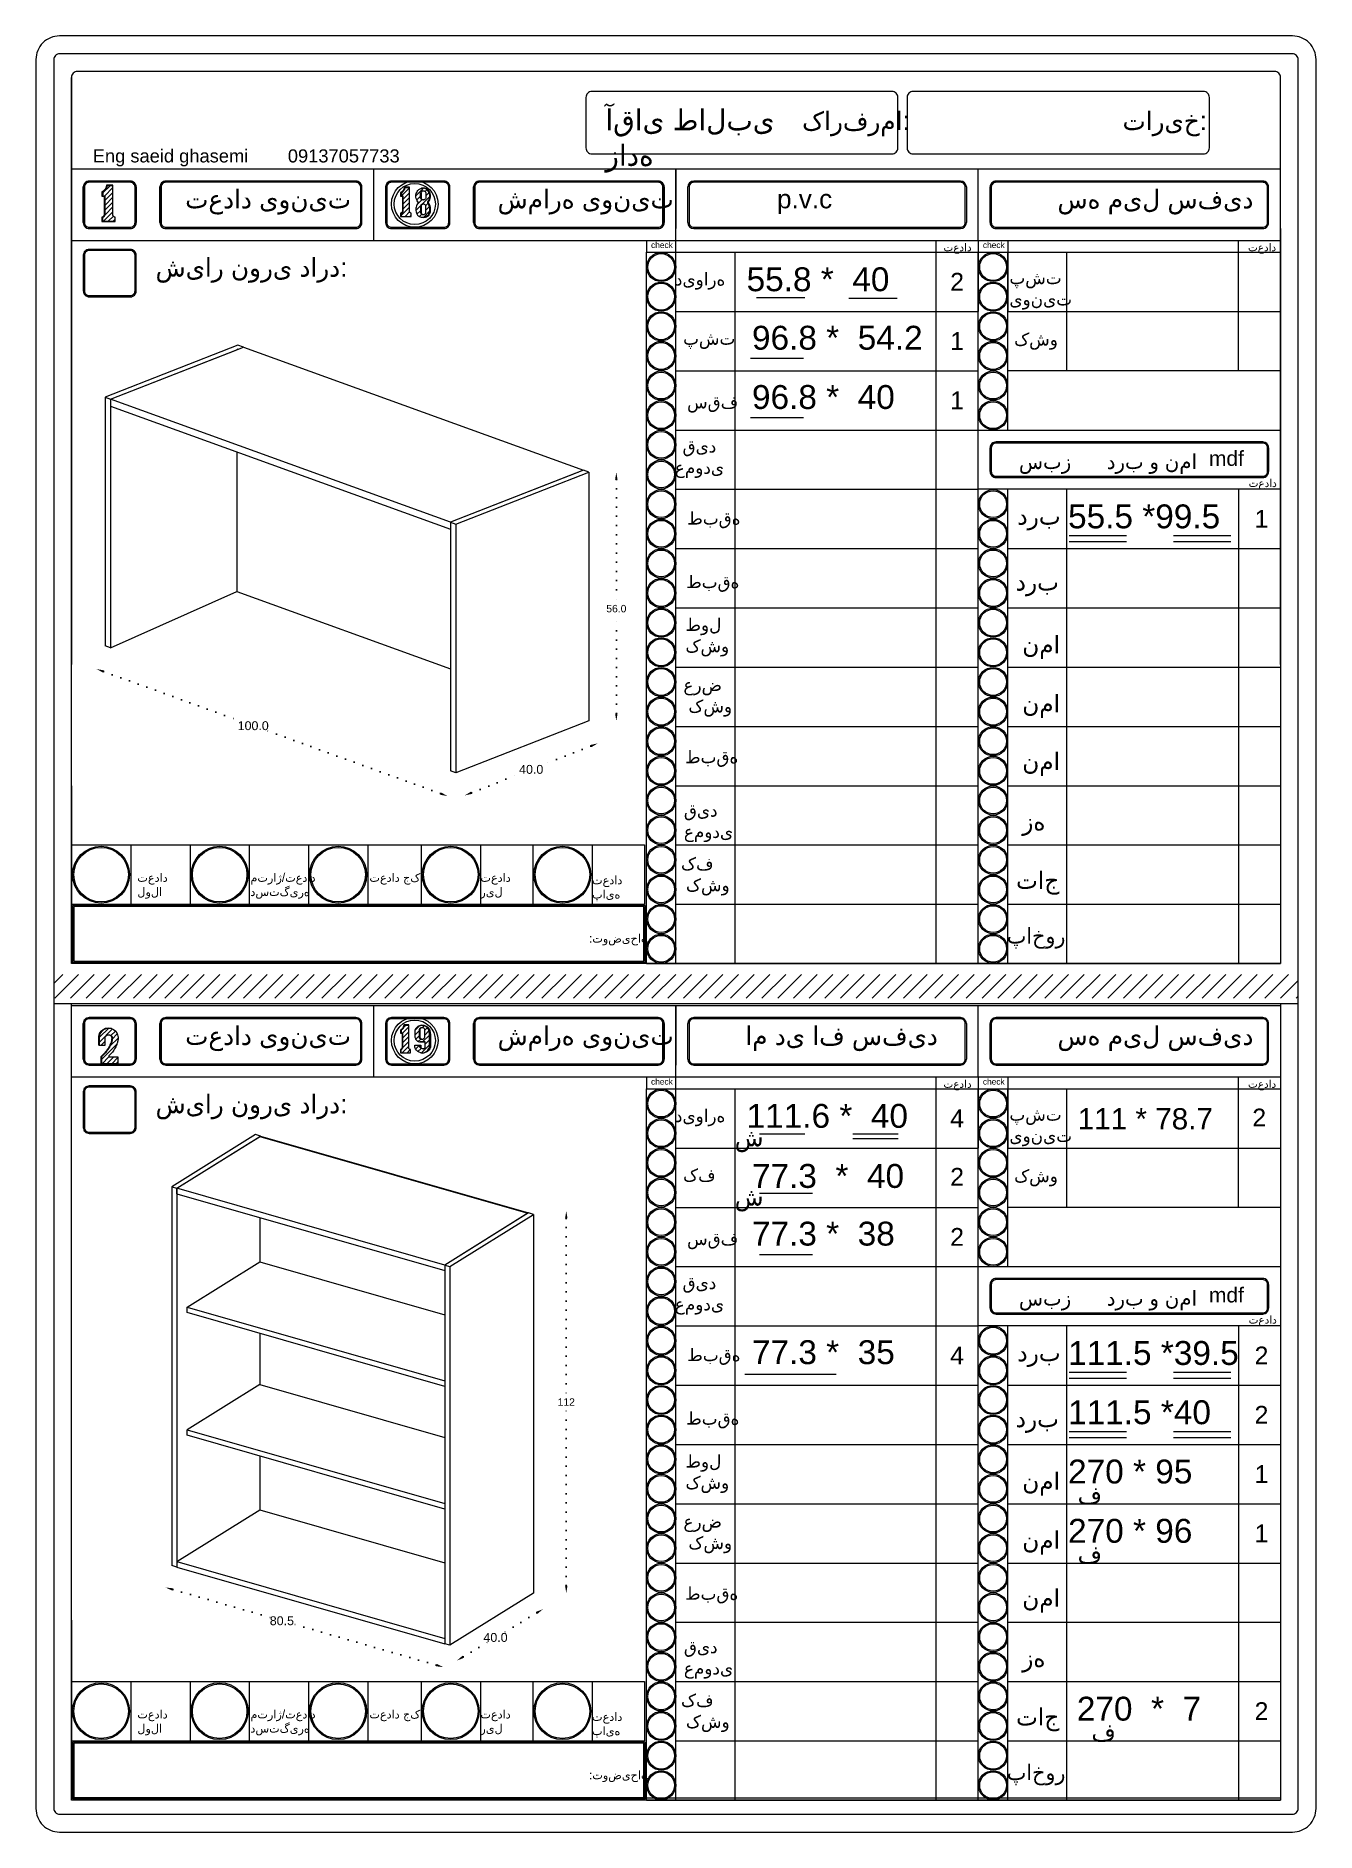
# Model space of a CAD drawing. Header units: inches. Extents: x 104 to 9740, y 936 to 6735.
# Drawn here: x 6985 to 7417, y 4487 to 5093 of the extents above; entities that cross this region are included whole.
import ezdxf

# ---------------------------------------------------------------- set-up
doc = ezdxf.new("R2010")
doc.units = ezdxf.units.IN
doc.header["$MEASUREMENT"] = 0
doc.linetypes.add('ACAD_ISO07W100', pattern=[3, 0, -3])
doc.styles.get("Standard").update_dxf_attribs({"font": 'arial.ttf'})
doc.dimstyles.new('Copy of Standard', dxfattribs={"dimtxt": 2.5, "dimasz": 2.5, "dimexe": 0.18, "dimexo": 0.0625, "dimgap": 0.09, "dimtad": 0, "dimtih": 1, "dimtoh": 1, "dimdec": 1, "dimzin": 0, "dimdsep": 46, "dimtxsty": 'Standard', "dimcen": 0.09, "dimse1": 1, "dimse2": 1, "dimadec": 0, "dimazin": 0, "dimtfac": 1, "dimtdec": 1, "dimtix": 1, "dimtofl": 0, "dimtmove": 0, "dimatfit": 3, "dimfxl": 1, "dimtolj": 1, "dimtzin": 0, "dimarcsym": 0})
doc.dimstyles.get("Standard").update_dxf_attribs({"dimtxt": 3, "dimasz": 2.5, "dimexe": 0.18, "dimexo": 0.0625, "dimgap": 0.09, "dimtad": 0, "dimtih": 1, "dimtoh": 1, "dimdec": 1, "dimzin": 0, "dimdsep": 46, "dimtxsty": 'Standard', "dimcen": 0.09, "dimse1": 1, "dimse2": 1, "dimadec": 0, "dimazin": 0, "dimtfac": 1, "dimtdec": 1, "dimtix": 1, "dimtofl": 0, "dimtmove": 0, "dimatfit": 0, "dimfxl": 1, "dimtolj": 1, "dimtzin": 0, "dimarcsym": 0})
pattern_1 = [(45, (6400.8127, 5607.5075), (-0.8148213, 0.8148213), [])]
pattern_2 = [(45, (6417.8528, 5325.4358), (-0.8148213, 0.8148213), [])]

msp = doc.modelspace()

# ---------------------------------------------------------------- texts
at = {"lineweight": 20, "attachment_point": 1}
for s, width, gutter_width, heights, insert, char_height in [('{\\fArial|b0|i0|c178|p34;آقای طالبی زاده}', 61.9241, 323.85, [0], (7177.17, 5068.28), 7.1441), ('{\\fArial|b0|i0|c178|p34;کارفرما:}', 0.2338, 164.79, [0], (7243.54, 5067.55), 6.3113), ('تاریخ:', 0.2338, 164.79, [0], (7351.67, 5067.55), 6.311), ('{\\fArial|b0|i0|c178|p34;Eng saeid ghasemi}', 79.2452, 164.79, [0], (7004.17, 5054.74), 4.4179), ('{\\fArial|b0|i0|c178|p34;09137057733 }', 65.4498, 164.79, [0], (7070, 5054.74), 4.4179), ('{\\fArial|b0|i0|c178|p34;تعداد یونیت}', 65.4498, 164.79, [0], (7035.37, 5041.16), 6.3113), ('{\\fArial|b0|i0|c178|p34;شماره یونیت}', 65.4498, 164.79, [0], (7140.8, 5041.16), 6.3113), ('p.v.c', 34.2938, 164.79, [0], (7235.08, 5041.16), 6.311), ('{\\fArial|b0|i0|c178|p34;سه میل سفید}', 65.4498, 164.79, [0], (7329.73, 5041.16), 6.3113), ('{\\fArial|b0|i0|c178|p34;شیار نوری دارد:}', 65.4498, 164.79, [0], (7025.37, 5018.12), 6.3113), ('{\\fArial|b0|i0|c178|p34;شیار نوری دارد:}', 65.4498, 164.79, [0], (7025.37, 5018.12), 6.3113), ('{\\fArial|b0|i0|c178|p34;check}', 8.1204, 164.79, [0], (7192.57, 5023.46), 2.0101), ('{\\fArial|b0|i0|c178|p34;تعداد }', 11.7486, 164.79, [0], (7291.24, 5023.05), 2.6665), ('{\\fArial|b0|i0|c178|p34;check}', 8.423, 164.79, [0], (7304.57, 5023.46), 2.0101), ('{\\fArial|b0|i0|c178|p34;تعداد }', 10.9902, 164.79, [0], (7394, 5023.05), 2.6665), ('{\\fArial|b0|i0|c178|p34;دیواره }', 17.3175, 247.18, [0], (7200.64, 5013.13), 4.3074), ('55.8 *  40', 61.9823, 462.54, [8.23], (7224.81, 5014.94), 8.06), ('2{\\fArial|b0|i0|c178|p34; }', 8.5903, 164.79, [0], (7293.52, 5013.07), 6), ('{\\fArial|b0|i0|c178|p34;پشت \\Pیونیت}', 19.3052, 247.18, [0], (7313.5, 5013.58), 4.3074), ('96.8 *  54.2', 66.8047, 462.54, [0], (7226.63, 4995.21), 8.0603), ('پشت', 15.3367, 247.18, [0], (7203.38, 4993.13), 4.307), ('1{\\fArial|b0|i0|c178|p34; }', 8.5903, 164.79, [0], (7293.52, 4993.07), 6), ('{\\fArial|b0|i0|c178|p34;کشو }', 17.7019, 247.18, [0], (7315.1, 4992.86), 4.3074), ('96.8 *  40', 66.8047, 462.54, [0], (7226.63, 4975.21), 8.06), ('{\\fArial|b0|i0|c178|p34;سقف}', 20.995, 247.18, [0], (7204.73, 4971.66), 4.3074), ('1{\\fArial|b0|i0|c178|p34; }', 8.5903, 164.79, [0], (7293.52, 4973.07), 6), ('\\pxqc;{\\fArial|b0|i0|c178|p34;قید\\Pعمودی  }', 21.1589, 247.18, [0], (7198.32, 4956.77), 4.3074), ('{\\fArial|b0|i0|c178|p34;درب و نما}', 36.0682, 164.79, [0], (7346.33, 4951.96), 5.0582), ('mdf', 17.2431, 132.07, [0], (7380.84, 4953.01), 5.058), ('سبز', 37.9723, 164.79, [0], (7316.72, 4951.96), 5.058), ('{\\fArial|b0|i0|c178|p34;تعداد }', 10.7715, 164.79, [0], (7394.22, 4943.49), 2.6665), ('55.5 *99.5', 65.2593, 462.54, [8.23], (7333.3, 4934.94), 8.06), ('1{\\fArial|b0|i0|c178|p34; }', 8.5903, 164.79, [0], (7396.24, 4933.07), 6), ('{\\fArial|b0|i0|c178|p34;طبقه}', 98.1747, 247.18, [0], (7204.79, 4932.46), 4.3074), ('{\\fArial|b0|i0|c178|p34;درب}', 20.6748, 340.12, [0], (7316.19, 4934.05), 5.927), ('{\\fArial|b0|i0|c178|p34;طبقه}', 14.1457, 164.79, [0], (7204.42, 4911), 4.3074), ('{\\fArial|b0|i0|c178|p34;درب}', 13.4202, 164.79, [0], (7315.61, 4911.83), 5.927), ('{\\fArial|b0|i0|c178|p34;طول \\Pکشو}', 17.6756, 164.79, [0], (7204.18, 4896.56), 4.3074), ('{\\fArial|b0|i0|c178|p34;نما}', 11.1787, 164.79, [0], (7317.85, 4890.66), 5.927), ('{\\fArial|b0|i0|c178|p34;عرض \\P کشو}', 18.5758, 164.79, [0], (7203.5, 4876.26), 4.3074), ('{\\fArial|b0|i0|c178|p34;نما}', 11.1787, 164.79, [0], (7317.85, 4870.77), 5.927), ('{\\fArial|b0|i0|c178|p34;طبقه}', 14.2061, 164.79, [0], (7204.04, 4851.95), 4.3074), ('{\\fArial|b0|i0|c178|p34;نما}', 11.1787, 164.79, [0], (7317.85, 4851.23), 5.927), ('{\\fArial|b0|i0|c178|p34;قید \\Pعمودی}', 14.0099, 164.79, [0], (7203.65, 4833.93), 4.3074), ('{\\fArial|b0|i0|c178|p34;زه}', 11.2031, 164.79, [0], (7317.82, 4830.97), 5.927), ('{\\fArial|b0|i0|c178|p34;کف }\\P{\\fArial|b0|i0|c178|p34; کشو}', 17.5398, 164.79, [0], (7202.68, 4815.92), 4.3074), ('تعداد لولا', 17.7752, 164.79, [0], (7019.22, 4810.5), 2.872), ('متراژ/تعداد\\Pدستگیره', 19.6171, 164.79, [0], (7057.38, 4810.5), 2.8716), ('تعداد جک', 17.466, 164.79, [0], (7097.52, 4810.5), 2.872), ('تعداد ریل', 17.6808, 164.79, [0], (7134.98, 4810.5), 2.872), ('تعداد پایه', 17.7105, 164.79, [0], (7172.66, 4809.66), 2.872), ('{\\fArial|b0|i0|c178|p34;تاج}', 13.2883, 164.79, [0], (7315.74, 4811.16), 5.927), (':توضیحات', 65.4498, 164.79, [0], (7171.63, 4789.97), 2.872), ('{\\fArial|b0|i0|c178|p34;پاخور}', 12.8103, 147.32, [0], (7312.64, 4792.1), 5.2987), ('{\\fArial|b0|i0|c178|p34;تعداد یونیت}', 65.4498, 164.79, [0], (7035.37, 4758.9), 6.3113), ('{\\fArial|b0|i0|c178|p34;شماره یونیت}', 65.4498, 164.79, [0], (7140.8, 4758.9), 6.3113), ('{\\fArial|b0|i0|c178|p34;ام دی اف سفید}', 65.4498, 164.79, [0], (7224.41, 4758.9), 6.3113), ('{\\fArial|b0|i0|c178|p34;سه میل سفید}', 65.4498, 164.79, [0], (7329.73, 4758.9), 6.3113), ('{\\fArial|b0|i0|c178|p34;check}', 8.1204, 164.79, [0], (7192.57, 4741.21), 2.0101), ('{\\fArial|b0|i0|c178|p34;تعداد }', 11.7486, 164.79, [0], (7291.24, 4740.8), 2.6665), ('{\\fArial|b0|i0|c178|p34;check}', 8.423, 164.79, [0], (7304.57, 4741.21), 2.0101), ('{\\fArial|b0|i0|c178|p34;تعداد }', 10.9902, 164.79, [0], (7394, 4740.8), 2.6665), ('{\\fArial|b0|i0|c178|p34;شیار نوری دارد:}', 65.4498, 164.79, [0], (7025.37, 4735.86), 6.3113), ('{\\fArial|b0|i0|c178|p34;شیار نوری دارد:}', 65.4498, 164.79, [0], (7025.37, 4735.86), 6.3113), ('{\\fArial|b0|i0|c178|p34;دیواره }', 17.3175, 247.18, [0], (7200.64, 4730.87), 4.3074), ('111.6 *  40', 61.9823, 462.54, [8.23], (7224.81, 4732.68), 8.0603), ('4 ', 8.5903, 164.79, [0], (7293.52, 4730.81), 6), ('{\\fArial|b0|i0|c178|p34;پشت \\Pیونیت}', 19.3052, 247.18, [0], (7313.5, 4731.33), 4.3074), ('111 * 78.7', 58.0086, 411.15, [7.32], (7336.55, 4731.25), 7.165), ('2 ', 8.5903, 164.79, [0], (7395.47, 4731.09), 6), ('{\\fArial|b0|i0|c178|p34;ش}', 15.3157, 346.26, [0], (7220.8, 4724.43), 6.0339), ('{\\fArial|b0|i0|c178|p34;کف }', 15.3367, 247.18, [0], (7203.38, 4710.87), 4.3074), ('77.3  *  40', 65.2593, 462.54, [0], (7226.63, 4712.41), 8.0603), ('2 ', 8.5903, 164.79, [0], (7293.52, 4711.09), 6), ('{\\fArial|b0|i0|c178|p34;کشو }', 17.7019, 247.18, [0], (7315.1, 4710.6), 4.3074), ('{\\fArial|b0|i0|c178|p34;ش}', 15.3157, 346.26, [0], (7220.8, 4704.43), 6.0339), ('77.3 *  38', 66.8047, 462.54, [0], (7226.63, 4692.95), 8.06), ('2 ', 8.5903, 164.79, [0], (7293.52, 4690.81), 6), ('{\\fArial|b0|i0|c178|p34;سقف}', 20.995, 247.18, [0], (7204.73, 4689.4), 4.3074), ('\\pxqc;{\\fArial|b0|i0|c178|p34;قید\\Pعمودی  }', 21.1589, 247.18, [0], (7198.32, 4674.52), 4.3074), ('سبز', 37.9723, 164.79, [0], (7316.72, 4669.71), 5.058), ('{\\fArial|b0|i0|c178|p34;درب و نما}', 36.0682, 164.79, [0], (7346.33, 4669.71), 5.0582), ('mdf', 17.2431, 132.07, [0], (7380.84, 4670.75), 5.058), ('{\\fArial|b0|i0|c178|p34;تعداد }', 10.7715, 164.79, [0], (7394.22, 4661.23), 2.6665), ('{\\fArial|b0|i0|c178|p34;طبقه}', 98.1747, 247.18, [0], (7204.79, 4650.2), 4.3074), ('77.3 *  35', 65.2593, 462.54, [0], (7226.63, 4652.95), 8.06), ('4 ', 8.5903, 164.79, [0], (7293.52, 4650.81), 6), ('{\\fArial|b0|i0|c178|p34;درب}', 20.6748, 340.12, [0], (7316.19, 4651.79), 5.927), ('111.5 *39.5', 65.2593, 462.54, [8.23], (7333.3, 4652.68), 8.0603), ('2 ', 8.5903, 164.79, [0], (7396.24, 4650.81), 6), ('111.5 *40', 65.2593, 462.54, [8.23], (7333.3, 4632.68), 8.06), ('2 ', 8.5903, 164.79, [0], (7396.24, 4630.81), 6), ('{\\fArial|b0|i0|c178|p34;طبقه}', 14.1457, 164.79, [0], (7204.42, 4628.75), 4.3074), ('{\\fArial|b0|i0|c178|p34;درب}', 13.4202, 164.79, [0], (7315.61, 4629.57), 5.927), ('{\\fArial|b0|i0|c178|p34;طول \\Pکشو}', 17.6756, 164.79, [0], (7204.18, 4614.31), 4.3074), ('270 * 95', 65.2593, 462.54, [8.23], (7333.3, 4612.68), 8.06), ('{\\fArial|b0|i0|c178|p34;نما}', 11.1787, 164.79, [0], (7317.85, 4608.41), 5.927), ('1 ', 8.5903, 164.79, [0], (7396.24, 4610.81), 6), ('ف', 15.3157, 346.26, [0], (7336.5, 4603.82), 6.03), ('{\\fArial|b0|i0|c178|p34;عرض \\P کشو}', 18.5758, 164.79, [0], (7203.5, 4594), 4.3074), ('{\\fArial|b0|i0|c178|p34;نما}', 11.1787, 164.79, [0], (7317.85, 4588.51), 5.927), ('270 * 96', 65.2593, 462.54, [8.23], (7333.3, 4592.68), 8.06), ('1 ', 8.5903, 164.79, [0], (7396.24, 4590.81), 6), ('ف', 15.3157, 346.26, [0], (7336.5, 4583.82), 6.03), ('{\\fArial|b0|i0|c178|p34;طبقه}', 14.2061, 164.79, [0], (7204.04, 4569.7), 4.3074), ('{\\fArial|b0|i0|c178|p34;نما}', 11.1787, 164.79, [0], (7317.85, 4568.97), 5.927), ('{\\fArial|b0|i0|c178|p34;قید \\Pعمودی}', 14.0099, 164.79, [0], (7203.65, 4551.68), 4.3074), ('{\\fArial|b0|i0|c178|p34;زه}', 11.2031, 164.79, [0], (7317.82, 4548.71), 5.927), ('{\\fArial|b0|i0|c178|p34;کف }\\P{\\fArial|b0|i0|c178|p34; کشو}', 17.5398, 164.79, [0], (7202.68, 4533.67), 4.3074), ('تعداد لولا', 17.7752, 164.79, [0], (7019.22, 4528.24), 2.872), ('متراژ/تعداد\\Pدستگیره', 19.6171, 164.79, [0], (7057.38, 4528.24), 2.8716), ('تعداد جک', 17.466, 164.79, [0], (7097.52, 4528.24), 2.872), ('تعداد ریل', 17.6808, 164.79, [0], (7134.98, 4528.24), 2.872), ('تعداد پایه', 17.7105, 164.79, [0], (7172.66, 4527.4), 2.872), ('{\\fArial|b0|i0|c178|p34;تاج}', 13.2883, 164.79, [0], (7315.74, 4528.9), 5.927), ('270  *  7', 65.2593, 462.54, [8.23], (7336.26, 4532.68), 8.06), ('2 ', 8.5903, 164.79, [0], (7396.24, 4530.81), 6), ('ف', 15.3157, 346.26, [0], (7341.17, 4523.78), 6.03), ('{\\fArial|b0|i0|c178|p34;پاخور}', 12.8103, 147.32, [0], (7312.64, 4509.84), 5.2987), (':توضیحات', 65.4498, 164.79, [0], (7171.63, 4507.71), 2.872)]:
    msp.add_mtext_dynamic_manual_height_columns(s, width=width, gutter_width=gutter_width, heights=heights, dxfattribs=dict(at, insert=insert, char_height=char_height))

# ---------------------------------------------------------------- blocks, each defined once
blk = doc.blocks.new('*D804')
at = {"color": 0, "linetype": 'ACAD_ISO07W100', "lineweight": -2, "transparency": 16777216}
for p, q in [((7180.86, 4943.33), (7180.86, 4901.14)), ((7180.86, 4864.4), (7180.86, 4898.41))]:
    blk.add_line(p, q, dxfattribs=at)
at = {"color": 0, "transparency": 16777216}
for points in [[(7180.44, 4943.33), (7181.27, 4943.33), (7180.86, 4945.83)], [(7180.44, 4864.4), (7181.27, 4864.4), (7180.86, 4861.9)]]:
    blk.add_solid(points, dxfattribs=at)
at = {"layer": 'Defpoints', "color": 0, "transparency": 16777216}
for p in [(7171.6, 4945.83), (7180.86, 4945.83), (7171.6, 4861.9)]:
    blk.add_point(p, dxfattribs=at)
at = {"color": 0, "lineweight": 20, "transparency": 16777216, "insert": (7180.86, 4899.77), "char_height": 2.5, "attachment_point": 5}
blk.add_mtext('\\A1;56.0', dxfattribs=at)
blk = doc.blocks.new('*D805')
at = {"color": 0, "linetype": 'ACAD_ISO07W100', "lineweight": -2, "transparency": 16777216}
for p, q in [((7172.23, 4853.4), (7156.17, 4847.12)), ((7132.02, 4837.68), (7148.09, 4843.96))]:
    blk.add_line(p, q, dxfattribs=at)
at = {"color": 0, "transparency": 16777216}
for points in [[(7172.08, 4853.79), (7172.39, 4853.01), (7174.56, 4854.31)], [(7131.87, 4838.07), (7132.18, 4837.3), (7129.7, 4836.77)]]:
    blk.add_solid(points, dxfattribs=at)
at = {"layer": 'Defpoints', "color": 0, "transparency": 16777216}
for p in [(7171.6, 4861.9), (7126.73, 4844.37), (7129.7, 4836.77)]:
    blk.add_point(p, dxfattribs=at)
at = {"color": 0, "lineweight": 20, "transparency": 16777216, "insert": (7152.13, 4845.54), "char_height": 3, "attachment_point": 5}
blk.add_mtext('\\A1;40.0', dxfattribs=at)
blk = doc.blocks.new('*D806')
at = {"color": 0, "linetype": 'ACAD_ISO07W100', "lineweight": -2, "transparency": 16777216}
for p, q in [((7007.83, 4878.55), (7053.84, 4861.9)), ((7121.54, 4837.39), (7062.8, 4858.65))]:
    blk.add_line(p, q, dxfattribs=at)
at = {"color": 0, "transparency": 16777216}
for points in [[(7007.97, 4878.94), (7007.69, 4878.16), (7005.48, 4879.4)], [(7121.69, 4837.78), (7121.4, 4836.99), (7123.9, 4836.54)]]:
    blk.add_solid(points, dxfattribs=at)
at = {"layer": 'Defpoints', "color": 0, "transparency": 16777216}
for p in [(7008.32, 4887.23), (7005.48, 4879.4), (7126.73, 4844.37)]:
    blk.add_point(p, dxfattribs=at)
at = {"color": 0, "lineweight": 20, "transparency": 16777216, "insert": (7058.32, 4860.27), "char_height": 3, "attachment_point": 5}
blk.add_mtext('\\A1;100.0', dxfattribs=at)
blk = doc.blocks.new('*D815')
at = {"color": 0, "linetype": 'ACAD_ISO07W100', "lineweight": -2, "transparency": 16777216}
for p, q in [((7163.96, 4694.06), (7163.96, 4633.45)), ((7163.96, 4570.15), (7163.96, 4630.76))]:
    blk.add_line(p, q, dxfattribs=at)
at = {"color": 0, "transparency": 16777216}
for points in [[(7163.55, 4694.06), (7164.38, 4694.06), (7163.96, 4696.56)], [(7163.55, 4570.15), (7164.38, 4570.15), (7163.96, 4567.65)]]:
    blk.add_solid(points, dxfattribs=at)
at = {"layer": 'Defpoints', "color": 0, "transparency": 16777216}
for p in [(7152.17, 4696.56), (7163.96, 4696.56), (7152.89, 4567.65)]:
    blk.add_point(p, dxfattribs=at)
at = {"color": 0, "lineweight": 20, "transparency": 16777216, "insert": (7163.96, 4632.11), "char_height": 2.5, "attachment_point": 5}
blk.add_mtext('\\A1;112', dxfattribs=at)
blk = doc.blocks.new('*D813')
at = {"color": 0, "linetype": 'ACAD_ISO07W100', "lineweight": -2, "transparency": 16777216}
for p, q in [((7153.98, 4560.95), (7142.81, 4554.28)), ((7129.18, 4546.14), (7137.38, 4551.04))]:
    blk.add_line(p, q, dxfattribs=at)
at = {"color": 0, "transparency": 16777216}
for points in [[(7153.77, 4561.31), (7154.19, 4560.6), (7156.13, 4562.24)], [(7128.96, 4546.5), (7129.39, 4545.78), (7127.03, 4544.86)]]:
    blk.add_solid(points, dxfattribs=at)
at = {"layer": 'Defpoints', "color": 0, "transparency": 16777216}
for p in [(7152.89, 4567.65), (7123.8, 4550.27), (7127.03, 4544.86)]:
    blk.add_point(p, dxfattribs=at)
at = {"color": 0, "lineweight": 20, "transparency": 16777216, "insert": (7140.09, 4552.66), "char_height": 3, "attachment_point": 5}
blk.add_mtext('\\A1;40.0', dxfattribs=at)
blk = doc.blocks.new('*D814')
at = {"color": 0, "linetype": 'ACAD_ISO07W100', "lineweight": -2, "transparency": 16777216}
for p, q in [((7031.15, 4568.85), (7063.99, 4559.44)), ((7120.11, 4543.35), (7071.99, 4557.14))]:
    blk.add_line(p, q, dxfattribs=at)
at = {"color": 0, "transparency": 16777216}
for points in [[(7031.26, 4569.25), (7031.03, 4568.45), (7028.75, 4569.54)], [(7120.23, 4543.75), (7120, 4542.95), (7122.51, 4542.66)]]:
    blk.add_solid(points, dxfattribs=at)
at = {"layer": 'Defpoints', "color": 0, "transparency": 16777216}
for p in [(7030.86, 4576.92), (7028.75, 4569.54), (7124.63, 4550.03)]:
    blk.add_point(p, dxfattribs=at)
at = {"color": 0, "lineweight": 20, "transparency": 16777216, "insert": (7067.99, 4558.29), "char_height": 3, "attachment_point": 5}
blk.add_mtext('\\A1;80.5', dxfattribs=at)

# ---------------------------------------------------------------- dimensions: what is measured, and where the dimension line sits
at = {"lineweight": 20}
for base, p1, p2, angle, text, dimstyle, picture, middle, dimtype in [((7180.86, 4945.83), (7171.6, 4861.9), (7171.6, 4945.83), 270, '56.0', 'Copy of Standard', '*D804', (7180.86, 4899.77), 160), ((7005.48, 4879.4), (7126.73, 4844.37), (7008.32, 4887.23), 160.10071, '100.0', 'Standard', '*D806', (7058.32, 4860.27), 161), ((7129.7, 4836.77), (7171.6, 4861.9), (7126.73, 4844.37), 201.3463, '40.0', 'Standard', '*D805', (7152.13, 4845.54), 161), ((7028.75, 4569.54), (7124.63, 4550.03), (7030.86, 4576.92), 164.00287, '80.5', 'Standard', '*D814', (7067.99, 4558.29), 161), ((7127.03, 4544.86), (7152.89, 4567.65), (7123.8, 4550.27), 210.85284, '40.0', 'Standard', '*D813', (7140.09, 4552.66), 161)]:
    dim = msp.add_linear_dim(base=base, p1=p1, p2=p2, angle=angle, text=text, dimstyle=dimstyle, dxfattribs=at)
    dim.commit()
    dim.dimension.update_dxf_attribs({"geometry": picture, "text_midpoint": middle, "dimtype": dimtype})
dim = msp.add_linear_dim(base=(7163.96, 4696.56), p1=(7152.89, 4567.65), p2=(7152.17, 4696.56), angle=270, text='112', dimstyle='Copy of Standard', dxfattribs=at)
dim.commit()
dim.dimension.update_dxf_attribs({"geometry": '*D815', "text_midpoint": (7163.96, 4632.11)})

# ---------------------------------------------------------------- hatches: boundary and pattern name
at = {"lineweight": 20}
h = msp.add_hatch(dxfattribs=at)
h.set_pattern_fill('ANSI31', color=256, scale=9.218651)
h.set_pattern_definition([(45, (6261.7327, 5581.6404), (-0.8148213, 0.8148213), [])])
h.paths.add_polyline_path([(7011.5, 5031.89), (7011.41, 5031.93), (7011.32, 5031.99), (7011.25, 5032.05), (7011.18, 5032.12), (7011.12, 5032.2), (7011.06, 5032.29), (7011.02, 5032.38), (7010.99, 5032.47), (7010.98, 5032.57), (7010.97, 5032.67), (7010.97, 5042.6), (7009.11, 5042.6), (7009.08, 5042.37), (7009.03, 5042.14), (7008.97, 5041.91), (7008.88, 5041.7), (7008.77, 5041.49), (7008.65, 5041.29), (7008.51, 5041.1), (7008.36, 5040.93), (7008.19, 5040.77), (7008.01, 5040.62), (7007.81, 5040.49), (7007.61, 5040.38), (7007.61, 5038.97), (7008.01, 5038.97), (7008.32, 5038.95), (7008.32, 5032.71), (7008.31, 5032.61), (7008.28, 5032.52), (7008.25, 5032.43), (7008.21, 5032.34), (7008.16, 5032.26), (7008.1, 5032.18), (7008.03, 5032.11), (7007.96, 5032.05), (7007.88, 5031.99), (7007.79, 5031.95), (7007.7, 5031.91), (7007.61, 5031.89), (7007.61, 5030.46), (7011.69, 5030.46), (7011.69, 5031.84), (7011.59, 5031.86)])
h = msp.add_hatch(dxfattribs=at)
h.set_pattern_fill('ANSI31', color=256, scale=9.218651)
h.set_pattern_definition(pattern_1)
h.paths.add_polyline_path([(7111.48, 5033.26), (7111.41, 5033.29), (7111.34, 5033.34), (7111.28, 5033.39), (7111.22, 5033.45), (7111.17, 5033.51), (7111.13, 5033.58), (7111.1, 5033.65), (7111.07, 5033.73), (7111.06, 5033.81), (7111.05, 5033.89), (7111.05, 5041.91), (7109.55, 5041.91), (7109.53, 5041.73), (7109.49, 5041.54), (7109.43, 5041.36), (7109.36, 5041.19), (7109.28, 5041.02), (7109.18, 5040.86), (7109.07, 5040.7), (7108.94, 5040.56), (7108.8, 5040.43), (7108.66, 5040.32), (7108.5, 5040.21), (7108.33, 5040.12), (7108.33, 5038.99), (7108.66, 5038.99), (7108.91, 5038.97), (7108.91, 5033.92), (7108.9, 5033.84), (7108.88, 5033.77), (7108.86, 5033.69), (7108.82, 5033.62), (7108.78, 5033.56), (7108.73, 5033.49), (7108.68, 5033.44), (7108.62, 5033.39), (7108.55, 5033.34), (7108.48, 5033.31), (7108.41, 5033.28), (7108.33, 5033.26), (7108.33, 5032.1), (7111.64, 5032.1), (7111.64, 5033.22), (7111.56, 5033.23)])
h = msp.add_hatch(dxfattribs=at)
h.set_pattern_fill('ANSI31', color=256, scale=9.218651)
h.set_pattern_definition(pattern_1)
h.paths.add_polyline_path([(7117.2, 5036.99), (7117.25, 5037.04), (7117.49, 5037.38), (7117.67, 5037.75), (7117.81, 5038.14), (7117.9, 5038.54), (7117.92, 5038.95), (7117.9, 5039.36), (7117.81, 5039.77), (7117.67, 5040.16), (7117.49, 5040.53), (7117.25, 5040.86), (7116.97, 5041.17), (7116.5, 5041.43), (7116, 5041.59), (7115.47, 5041.64), (7115.07, 5041.6), (7114.66, 5041.47), (7114.19, 5041.21), (7113.91, 5040.9), (7113.67, 5040.56), (7113.48, 5040.19), (7113.34, 5039.8), (7113.25, 5039.39), (7113.23, 5038.97), (7113.25, 5038.56), (7113.34, 5038.15), (7113.48, 5037.76), (7113.67, 5037.38), (7113.91, 5037.04), (7113.95, 5036.99), (7113.95, 5036.74), (7113.74, 5036.4), (7113.55, 5036.04), (7113.41, 5035.67), (7113.31, 5035.29), (7113.25, 5034.89), (7113.23, 5034.49), (7113.25, 5034.09), (7113.31, 5033.7), (7113.41, 5033.31), (7113.55, 5032.94), (7113.74, 5032.58), (7114.01, 5032.35), (7114.32, 5032.15), (7114.64, 5032), (7114.96, 5031.89), (7115.11, 5031.86), (7115.47, 5031.84), (7115.82, 5031.86), (7116.18, 5031.93), (7116.52, 5032.04), (7116.84, 5032.2), (7117.14, 5032.39), (7117.42, 5032.63), (7117.6, 5032.98), (7117.74, 5033.35), (7117.84, 5033.73), (7117.9, 5034.12), (7117.92, 5034.52), (7117.9, 5034.91), (7117.84, 5035.3), (7117.74, 5035.68), (7117.6, 5036.05), (7117.42, 5036.41), (7117.2, 5036.74)])
h.paths.add_polyline_path([(7116.1, 5036.16), (7116.24, 5036.09), (7116.37, 5035.98), (7116.48, 5035.86), (7116.56, 5035.72), (7116.56, 5033.53), (7116.54, 5033.33), (7116.46, 5033.14), (7116.33, 5032.97), (7116.17, 5032.85), (7115.98, 5032.77), (7115.77, 5032.74), (7115.57, 5032.77), (7115.33, 5032.81), (7115.15, 5032.89), (7114.98, 5033.01), (7114.86, 5033.17), (7114.78, 5033.36), (7114.76, 5033.56), (7114.76, 5035.73), (7114.84, 5035.87), (7114.94, 5035.99), (7115.07, 5036.1), (7115.22, 5036.17), (7115.37, 5036.22), (7115.54, 5036.23), (7115.77, 5036.23), (7115.94, 5036.21)], flags=16)
h.paths.add_polyline_path([(7115.98, 5037.72), (7115.77, 5037.7), (7115.54, 5037.69), (7115.33, 5037.72), (7115.15, 5037.79), (7114.98, 5037.92), (7114.86, 5038.08), (7114.78, 5038.27), (7114.76, 5038.47), (7114.76, 5039.91), (7114.78, 5040.11), (7114.86, 5040.3), (7114.98, 5040.46), (7115.15, 5040.59), (7115.33, 5040.67), (7115.57, 5040.7), (7115.77, 5040.73), (7115.98, 5040.7), (7116.17, 5040.62), (7116.33, 5040.5), (7116.46, 5040.34), (7116.54, 5040.15), (7116.56, 5039.94), (7116.56, 5038.48), (7116.54, 5038.28), (7116.46, 5038.09), (7116.33, 5037.93), (7116.17, 5037.8)], flags=16)
h = msp.add_hatch(dxfattribs=at)
h.set_pattern_fill('ANSI31', color=256, scale=30)
h.set_pattern_definition([(45, (4788.7747, 4480.301), (-2.6516504, 2.6516504), [])])
h.paths.add_polyline_path([(7410.99, 4776.4), (6990.99, 4776.4), (6990.99, 4768.4), (7410.99, 4768.4)])
h = msp.add_hatch(dxfattribs=at)
h.set_pattern_fill('ANSI31', color=256, scale=9.218651)
h.set_pattern_definition([(45, (6280.7113, 5297.288), (-0.8148213, 0.8148213), [])])
h.paths.add_polyline_path([(7012.67, 4748.56), (7009.63, 4748.56), (7009.63, 4748.92), (7009.94, 4749.22), (7010.24, 4749.53), (7010.52, 4749.85), (7010.79, 4750.18), (7011.05, 4750.52), (7011.3, 4750.87), (7011.52, 4751.24), (7011.74, 4751.61), (7011.93, 4751.99), (7012.12, 4752.38), (7012.28, 4752.77), (7012.34, 4752.93), (7012.43, 4753.17), (7012.51, 4753.43), (7012.58, 4753.68), (7012.63, 4753.94), (7012.67, 4754.2), (7012.7, 4754.47), (7012.71, 4754.73), (7012.71, 4755), (7012.7, 4755.26), (7012.67, 4755.52), (7012.41, 4756.42), (7011.91, 4757.21), (7011.21, 4757.82), (7010.45, 4758.17), (7009.65, 4758.29), (7008.74, 4758.15), (7007.9, 4757.77), (7007.21, 4757.16), (7006.71, 4756.38), (7006.46, 4755.49), (7006.47, 4754.57), (7006.47, 4752.45), (7008.37, 4752.45), (7008.37, 4755.24), (7008.55, 4755.57), (7008.8, 4755.82), (7009.1, 4755.97), (7009.44, 4756.02), (7009.65, 4755.99), (7009.78, 4755.97), (7009.79, 4755.97), (7009.99, 4755.93), (7010.3, 4755.78), (7010.54, 4755.54), (7010.7, 4755.24), (7010.76, 4754.91), (7010.76, 4754.69), (7010.75, 4754.48), (7010.73, 4754.26), (7010.7, 4754.05), (7010.66, 4753.84), (7010.61, 4753.63), (7010.55, 4753.42), (7010.47, 4753.22), (7010.39, 4753.02), (7010.3, 4752.82), (7010.2, 4752.6), (7009.99, 4752.19), (7009.77, 4751.78), (7009.53, 4751.39), (7009.28, 4751), (7009.01, 4750.63), (7008.73, 4750.26), (7008.44, 4749.9), (7008.13, 4749.56), (7007.81, 4749.23), (7007.48, 4748.91), (7007.14, 4748.6), (7007.14, 4746.25), (7012.67, 4746.25)])
h = msp.add_hatch(dxfattribs=at)
h.set_pattern_fill('ANSI31', color=256, scale=9.218651)
h.set_pattern_definition(pattern_2)
h.paths.add_polyline_path([(7111.21, 4751.05), (7111.14, 4751.08), (7111.08, 4751.12), (7111.02, 4751.17), (7110.96, 4751.23), (7110.92, 4751.29), (7110.88, 4751.35), (7110.85, 4751.43), (7110.82, 4751.5), (7110.81, 4751.57), (7110.81, 4751.65), (7110.81, 4759.29), (7109.37, 4759.29), (7109.35, 4759.11), (7109.31, 4758.94), (7109.26, 4758.77), (7109.2, 4758.6), (7109.12, 4758.44), (7109.02, 4758.28), (7108.91, 4758.14), (7108.79, 4758.01), (7108.66, 4757.88), (7108.52, 4757.77), (7108.37, 4757.67), (7108.22, 4757.59), (7108.22, 4756.5), (7108.53, 4756.5), (7108.77, 4756.49), (7108.77, 4751.68), (7108.76, 4751.61), (7108.74, 4751.54), (7108.71, 4751.46), (7108.68, 4751.4), (7108.64, 4751.33), (7108.59, 4751.27), (7108.54, 4751.22), (7108.49, 4751.17), (7108.42, 4751.13), (7108.36, 4751.09), (7108.29, 4751.07), (7108.22, 4751.05), (7108.22, 4749.95), (7111.36, 4749.95), (7111.36, 4751.01), (7111.29, 4751.03)])
h = msp.add_hatch(dxfattribs=at)
h.set_pattern_fill('ANSI31', color=256, scale=9.218651)
h.set_pattern_definition(pattern_2)
h.paths.add_polyline_path([(7117.84, 4754.55), (7117.85, 4754.68), (7117.86, 4754.98), (7117.86, 4755.29), (7117.85, 4755.59), (7117.84, 4755.9), (7117.81, 4756.25), (7117.78, 4756.59), (7117.72, 4756.92), (7117.65, 4757.25), (7117.57, 4757.58), (7117.32, 4758.04), (7116.99, 4758.44), (7116.58, 4758.77), (7116.12, 4759.02), (7115.62, 4759.17), (7115.1, 4759.22), (7114.78, 4759.19), (7114.35, 4759.06), (7113.89, 4758.82), (7113.48, 4758.48), (7113.14, 4758.07), (7112.89, 4757.6), (7112.89, 4755.17), (7112.95, 4754.95), (7113.04, 4754.74), (7113.14, 4754.54), (7113.27, 4754.35), (7113.42, 4754.18), (7113.59, 4754.03), (7113.78, 4753.89), (7113.98, 4753.78), (7114.19, 4753.69), (7114.41, 4753.63), (7114.63, 4753.59), (7114.67, 4753.59), (7116.08, 4753.59), (7116.39, 4753.58), (7116.39, 4751.84), (7116.32, 4751.69), (7116.22, 4751.56), (7116.09, 4751.44), (7115.95, 4751.36), (7115.79, 4751.31), (7115.62, 4751.29), (7115.45, 4751.31), (7115.16, 4751.34), (7115.01, 4751.39), (7114.86, 4751.47), (7114.74, 4751.59), (7114.64, 4751.72), (7114.57, 4751.87), (7114.57, 4752.54), (7112.89, 4752.54), (7112.89, 4751.84), (7113.11, 4751.29), (7113.44, 4750.8), (7113.87, 4750.39), (7114.37, 4750.09), (7114.87, 4749.92), (7115.23, 4749.88), (7115.82, 4749.94), (7116.37, 4750.13), (7116.87, 4750.43), (7117.3, 4750.84), (7117.63, 4751.33), (7117.84, 4751.87)])
h.paths.add_polyline_path([(7116.03, 4754.85), (7115.9, 4754.72), (7115.74, 4754.63), (7115.57, 4754.57), (7115.39, 4754.55), (7115.21, 4754.57), (7115.03, 4754.63), (7114.87, 4754.72), (7114.74, 4754.85), (7114.64, 4755), (7114.57, 4755.17), (7114.57, 4757.6), (7114.6, 4757.82), (7114.68, 4758.01), (7114.81, 4758.18), (7114.98, 4758.31), (7115.18, 4758.4), (7115.39, 4758.42), (7115.6, 4758.4), (7115.8, 4758.31), (7115.97, 4758.18), (7116.1, 4758.01), (7116.18, 4757.82), (7116.21, 4757.6), (7116.21, 4755.17), (7116.14, 4755)], flags=16)

# ---------------------------------------------------------------- linework, layer by layer
for p, q in [((6996.99, 4780.04), (6996.99, 5079.01)), ((7404.99, 5048.04), (6996.99, 5048.04)), ((6996.99, 4869.06), (6996.99, 5048.04)), ((7098.99, 5024.04), (7098.99, 5048.04)), ((7200.99, 5024.04), (7200.99, 5048.04)), ((7200.99, 5048.04), (7200.99, 5028.04)), ((7302.99, 5024.04), (7302.99, 5048.04)), ((7000.99, 5030.04), (7000.99, 5042.04)), ((7016.84, 5044.04), (7002.99, 5044.04)), ((7018.84, 5042.04), (7018.84, 5030.04)), ((7026.84, 5030.04), (7026.84, 5042.04)), ((7092.99, 5044.04), (7028.84, 5044.04)), ((7094.99, 5030.04), (7094.99, 5042.04)), ((7102.99, 5042.04), (7102.99, 5030.04)), ((7122.7, 5044.04), (7104.99, 5044.04)), ((7124.7, 5030.04), (7124.7, 5042.04)), ((7132.7, 5030.04), (7132.7, 5042.04)), ((7194.99, 5044.04), (7134.7, 5044.04)), ((7196.99, 5042.04), (7196.99, 5030.04)), ((7204.99, 5030.04), (7204.99, 5042.04)), ((7296.99, 5044.04), (7206.99, 5044.04)), ((7298.99, 5042.04), (7298.99, 5030.04)), ((7306.99, 5030.04), (7306.99, 5042.04)), ((7398.99, 5044.04), (7308.99, 5044.04)), ((7400.99, 5030.04), (7400.99, 5042.04)), ((7007.61, 5040.38), (7007.61, 5038.97)), ((7108.33, 5040.12), (7108.33, 5038.99)), ((7115.61, 5036.21), (7115.45, 5036.16)), ((7115.77, 5036.23), (7115.61, 5036.21)), ((7007.61, 5030.46), (7011.69, 5030.46)), ((7108.33, 5032.1), (7111.64, 5032.1)), ((6996.99, 5024.04), (7404.99, 5024.04)), ((6996.99, 5024.04), (7404.99, 5024.04)), ((7002.99, 5028.04), (7016.84, 5028.04)), ((7092.99, 5028.04), (7028.84, 5028.04)), ((7104.99, 5028.04), (7122.7, 5028.04)), ((7194.99, 5028.04), (7134.7, 5028.04)), ((7190.99, 5024.04), (7190.99, 5020.04)), ((7200.99, 4780.04), (7200.99, 5024.04)), ((7206.99, 5028.04), (7296.99, 5028.04)), ((7288.82, 4780.04), (7288.82, 5024.04)), ((7302.99, 5024.04), (7302.99, 5000.04)), ((7308.99, 5028.04), (7398.99, 5028.04)), ((7312.99, 5024.04), (7312.99, 5000.04)), ((7390.77, 4980.04), (7390.77, 5024.04)), ((7404.99, 5028.04), (7404.99, 4780.04)), ((7190.99, 5020.04), (7404.99, 5020.04)), ((7190.99, 4780.04), (7190.99, 5020.04)), ((7220.8, 5020.04), (7220.8, 4780.04)), ((7302.99, 4864.04), (7302.99, 5020.04)), ((7302.99, 4780.04), (7302.99, 5020.04)), ((7312.99, 4960.04), (7312.99, 5020.04)), ((7312.99, 4960.04), (7312.99, 5020.04)), ((7312.99, 5020.04), (7312.99, 5000.04)), ((7332.8, 5020.04), (7332.8, 4980.04)), ((7200.99, 5000.04), (7302.99, 5000.04)), ((7228.15, 5004.79), (7244.48, 5004.79)), ((7259.34, 5004.53), (7275.67, 5004.53)), ((7312.99, 5000.04), (7404.99, 5000.04)), ((7226.15, 4984.29), (7244.04, 4984.29)), ((7200.99, 4980.04), (7302.99, 4980.04)), ((7404.99, 4980.04), (7312.99, 4980.04)), ((7404.99, 4980.04), (7384.99, 4980.04)), ((7226.15, 4964.29), (7244.04, 4964.29)), ((7200.99, 4960.04), (7404.99, 4960.04)), ((7306.99, 4946.04), (7306.99, 4954.04)), ((7398.99, 4956.04), (7308.99, 4956.04)), ((7400.99, 4954.04), (7400.99, 4946.04)), ((7200.99, 4940.04), (7302.99, 4940.04)), ((7404.99, 4940.04), (7302.99, 4940.04)), ((7398.99, 4944.04), (7308.99, 4944.04)), ((7312.99, 4780.04), (7312.99, 4940.04)), ((7332.8, 4940.04), (7332.8, 4780.04)), ((7390.77, 4940.04), (7390.77, 4780.04)), ((7333.69, 4924.44), (7353.02, 4924.44)), ((7333.69, 4922.42), (7353.02, 4922.42)), ((7368.86, 4924.44), (7388.2, 4924.44)), ((7368.86, 4922.42), (7388.2, 4922.42)), ((7200.99, 4920.04), (7302.99, 4920.04)), ((7200.99, 4920.04), (7220.8, 4920.04)), ((7200.99, 4920.04), (7302.99, 4920.04)), ((7269.51, 4920.04), (7302.99, 4920.04)), ((7312.99, 4920.04), (7404.99, 4920.04)), ((7200.99, 4900.04), (7220.8, 4900.04)), ((7200.99, 4900.04), (7302.99, 4900.04)), ((7312.99, 4900.04), (7404.99, 4900.04)), ((7312.99, 4900.04), (7404.99, 4900.04)), ((7200.99, 4880.04), (7302.99, 4880.04)), ((7312.99, 4880.04), (7404.99, 4880.04)), ((7200.99, 4860.04), (7302.99, 4860.04)), ((7288.82, 4860.04), (7302.99, 4860.04)), ((7312.99, 4860.04), (7404.99, 4860.04)), ((6996.99, 4840.04), (6996.99, 4800.04)), ((6996.99, 4840.04), (6996.99, 4800.04)), ((6996.99, 4840.04), (6996.99, 4800.04)), ((7200.99, 4840.04), (7302.99, 4840.04)), ((7288.82, 4840.04), (7302.99, 4840.04)), ((7312.99, 4840.04), (7404.99, 4840.04)), ((7312.99, 4840.04), (7404.99, 4840.04)), ((6996.99, 4820.04), (7190.37, 4820.04)), ((7016.99, 4820.04), (7016.99, 4800.04)), ((7036.99, 4820.04), (7036.99, 4800.04)), ((7056.99, 4820.04), (7056.99, 4800.04)), ((7076.99, 4820.04), (7076.99, 4800.04)), ((7096.99, 4820.04), (7096.99, 4800.04)), ((7114.98, 4820.04), (7114.98, 4800.04)), ((7134.98, 4820.04), (7134.98, 4800.04)), ((7152.66, 4820.04), (7152.66, 4800.04)), ((7172.66, 4820.04), (7172.66, 4800.04)), ((7190.37, 4820.04), (7190.37, 4800.04)), ((7200.99, 4820.04), (7302.99, 4820.04)), ((7200.99, 4820.04), (7302.99, 4820.04)), ((7288.82, 4820.04), (7302.99, 4820.04)), ((7312.99, 4820.04), (7404.99, 4820.04)), ((7312.99, 4820.04), (7404.99, 4820.04)), ((6996.99, 4800.04), (7190.37, 4800.04)), ((7200.99, 4800.04), (7302.99, 4800.04)), ((7200.99, 4800.04), (7302.99, 4800.04)), ((7288.82, 4800.04), (7302.99, 4800.04)), ((7312.99, 4800.04), (7404.99, 4800.04)), ((7312.99, 4800.04), (7404.99, 4800.04)), ((7190.99, 4780.04), (6996.99, 4780.04)), ((7190.99, 4780.04), (6996.99, 4780.04)), ((7190.99, 4780.04), (7302.99, 4780.04)), ((7190.99, 4780.04), (7404.99, 4780.04)), ((7190.99, 4780.04), (7302.99, 4780.04)), ((7190.99, 4780.04), (7404.99, 4780.04)), ((7190.99, 4780.04), (7302.99, 4780.04)), ((6990.99, 4766.53), (7410.99, 4766.53)), ((6996.99, 4498.53), (6996.99, 4766.53)), ((7404.99, 4765.79), (6996.99, 4765.79)), ((6996.99, 4586.8), (6996.99, 4765.79)), ((7098.99, 4741.79), (7098.99, 4765.79)), ((7200.99, 4741.79), (7200.99, 4765.79)), ((7200.99, 4765.79), (7200.99, 4745.79)), ((7302.99, 4741.79), (7302.99, 4765.79)), ((7404.99, 4766.53), (7404.99, 4498.53)), ((7000.99, 4747.79), (7000.99, 4759.79)), ((7016.84, 4761.79), (7002.99, 4761.79)), ((7018.84, 4759.79), (7018.84, 4747.79)), ((7026.84, 4747.79), (7026.84, 4759.79)), ((7092.99, 4761.79), (7028.84, 4761.79)), ((7094.99, 4747.79), (7094.99, 4759.79)), ((7102.99, 4759.79), (7102.99, 4747.79)), ((7122.7, 4761.79), (7104.99, 4761.79)), ((7108.22, 4757.59), (7108.22, 4756.5)), ((7124.7, 4747.79), (7124.7, 4759.79)), ((7132.7, 4747.79), (7132.7, 4759.79)), ((7194.99, 4761.79), (7134.7, 4761.79)), ((7196.99, 4759.79), (7196.99, 4747.79)), ((7204.99, 4747.79), (7204.99, 4759.79)), ((7296.99, 4761.79), (7206.99, 4761.79)), ((7298.99, 4759.79), (7298.99, 4747.79)), ((7306.99, 4747.79), (7306.99, 4759.79)), ((7398.99, 4761.79), (7308.99, 4761.79)), ((7400.99, 4747.79), (7400.99, 4759.79)), ((7002.99, 4745.79), (7016.84, 4745.79)), ((7092.99, 4745.79), (7028.84, 4745.79)), ((7104.99, 4745.79), (7122.7, 4745.79)), ((7108.22, 4749.95), (7111.36, 4749.95)), ((7194.99, 4745.79), (7134.7, 4745.79)), ((7206.99, 4745.79), (7296.99, 4745.79)), ((7308.99, 4745.79), (7398.99, 4745.79)), ((7404.99, 4745.79), (7404.99, 4497.79)), ((6996.99, 4741.79), (7404.99, 4741.79)), ((7190.99, 4741.79), (7190.99, 4737.79)), ((7200.99, 4497.79), (7200.99, 4741.79)), ((7288.82, 4497.79), (7288.82, 4741.79)), ((7302.99, 4741.79), (7302.99, 4717.79)), ((7312.99, 4741.79), (7312.99, 4717.79)), ((7390.77, 4697.79), (7390.77, 4741.79)), ((7190.99, 4737.79), (7404.99, 4737.79)), ((7190.99, 4497.79), (7190.99, 4737.79)), ((7220.8, 4737.79), (7220.8, 4497.79)), ((7302.99, 4581.79), (7302.99, 4737.79)), ((7302.99, 4497.79), (7302.99, 4737.79)), ((7312.99, 4677.79), (7312.99, 4737.79)), ((7312.99, 4677.79), (7312.99, 4737.79)), ((7312.99, 4737.79), (7312.99, 4717.79)), ((7332.8, 4737.79), (7332.8, 4697.79)), ((7229.15, 4722.54), (7244.48, 4722.54)), ((7260.65, 4722.54), (7275.98, 4722.54)), ((7260.65, 4721.04), (7275.98, 4721.04)), ((7200.99, 4717.79), (7302.99, 4717.79)), ((7312.99, 4717.79), (7404.99, 4717.79)), ((7200.99, 4697.79), (7302.99, 4697.79)), ((7229.15, 4702.54), (7247.04, 4702.54)), ((7404.99, 4697.79), (7312.99, 4697.79)), ((7404.99, 4697.79), (7384.99, 4697.79)), ((7229.15, 4681.85), (7247.04, 4681.85)), ((7200.99, 4677.79), (7404.99, 4677.79)), ((7398.99, 4673.79), (7308.99, 4673.79)), ((7306.99, 4663.79), (7306.99, 4671.79)), ((7400.99, 4671.79), (7400.99, 4663.79)), ((7398.99, 4661.79), (7308.99, 4661.79)), ((7200.99, 4657.79), (7302.99, 4657.79)), ((7404.99, 4657.79), (7302.99, 4657.79)), ((7312.99, 4497.79), (7312.99, 4657.79)), ((7332.8, 4657.79), (7332.8, 4497.79)), ((7390.77, 4657.79), (7390.77, 4497.79)), ((7333.69, 4642.18), (7353.02, 4642.18)), ((7368.86, 4642.18), (7388.2, 4642.18)), ((7200.99, 4637.79), (7302.99, 4637.79)), ((7200.99, 4637.79), (7220.8, 4637.79)), ((7200.99, 4637.79), (7302.99, 4637.79)), ((7224.25, 4641.54), (7255, 4641.54)), ((7269.51, 4637.79), (7302.99, 4637.79)), ((7312.99, 4637.79), (7404.99, 4637.79)), ((7333.69, 4640.16), (7353.02, 4640.16)), ((7368.86, 4640.16), (7388.2, 4640.16)), ((7200.99, 4617.79), (7220.8, 4617.79)), ((7200.99, 4617.79), (7302.99, 4617.79)), ((7312.99, 4617.79), (7404.99, 4617.79)), ((7312.99, 4617.79), (7404.99, 4617.79)), ((7333.69, 4622.18), (7353.02, 4622.18)), ((7333.69, 4620.16), (7353.02, 4620.16)), ((7368.86, 4622.18), (7388.2, 4622.18)), ((7368.86, 4620.16), (7388.2, 4620.16)), ((7200.99, 4597.79), (7302.99, 4597.79)), ((7312.99, 4597.79), (7404.99, 4597.79)), ((7200.99, 4577.79), (7302.99, 4577.79)), ((7288.82, 4577.79), (7302.99, 4577.79)), ((7312.99, 4577.79), (7404.99, 4577.79)), ((6996.99, 4558.53), (6996.99, 4518.53)), ((6996.99, 4557.79), (6996.99, 4517.79)), ((6996.99, 4557.79), (6996.99, 4517.79)), ((7200.99, 4557.79), (7302.99, 4557.79)), ((7288.82, 4557.79), (7302.99, 4557.79)), ((7312.99, 4557.79), (7404.99, 4557.79)), ((7312.99, 4557.79), (7404.99, 4557.79)), ((6996.99, 4537.79), (7190.37, 4537.79)), ((7016.99, 4537.79), (7016.99, 4517.79)), ((7036.99, 4537.79), (7036.99, 4517.79)), ((7056.99, 4537.79), (7056.99, 4517.79)), ((7076.99, 4537.79), (7076.99, 4517.79)), ((7096.99, 4537.79), (7096.99, 4517.79)), ((7114.98, 4537.79), (7114.98, 4517.79)), ((7134.98, 4537.79), (7134.98, 4517.79)), ((7152.66, 4537.79), (7152.66, 4517.79)), ((7172.66, 4537.79), (7172.66, 4517.79)), ((7190.37, 4537.79), (7190.37, 4517.79)), ((7200.99, 4537.79), (7302.99, 4537.79)), ((7200.99, 4537.79), (7302.99, 4537.79)), ((7288.82, 4537.79), (7302.99, 4537.79)), ((7312.99, 4537.79), (7404.99, 4537.79)), ((7312.99, 4537.79), (7404.99, 4537.79)), ((6996.99, 4517.79), (7190.37, 4517.79)), ((7200.99, 4517.79), (7302.99, 4517.79)), ((7200.99, 4517.79), (7302.99, 4517.79)), ((7288.82, 4517.79), (7302.99, 4517.79)), ((7312.99, 4517.79), (7404.99, 4517.79)), ((7312.99, 4517.79), (7404.99, 4517.79)), ((7190.99, 4498.53), (6996.99, 4498.53)), ((7190.99, 4497.79), (6996.99, 4497.79)), ((7190.99, 4498.53), (7302.99, 4498.53)), ((7190.99, 4498.53), (7404.99, 4498.53)), ((7190.99, 4497.79), (7302.99, 4497.79)), ((7190.99, 4497.79), (7404.99, 4497.79)), ((7190.99, 4497.79), (7302.99, 4497.79))]:
    msp.add_line(p, q, dxfattribs=at)
at = {"linetype": 'Continuous', "lineweight": 20, "extrusion": (0, 0.92657, 0.376122)}
for p, q in [((7053.18, 4988.69), (7008.32, 4971.16)), ((7010.18, 4970.49), (7055.05, 4988.02)), ((7055.05, 4988.02), (7053.18, 4988.69)), ((7055.05, 4988.02), (7169.73, 4946.51)), ((7010.18, 4970.49), (7052.8, 4987.14)), ((7053.14, 4987.27), (7052.8, 4987.14)), ((7008.32, 4971.16), (7010.18, 4970.49)), ((7008.32, 4971.16), (7008.32, 4887.23)), ((7124.86, 4928.97), (7010.18, 4970.49)), ((7010.18, 4970.49), (7010.18, 4968.09)), ((7010.18, 4970.49), (7010.18, 4886.55)), ((7010.18, 4968.09), (7124.86, 4926.57)), ((7052.8, 4952.66), (7052.8, 4905.61)), ((7169.73, 4946.51), (7124.86, 4928.97)), ((7167.49, 4945.63), (7124.86, 4928.97)), ((7126.73, 4928.3), (7171.6, 4945.83)), ((7167.82, 4945.76), (7167.49, 4945.63)), ((7171.6, 4945.83), (7169.73, 4946.51)), ((7171.6, 4945.83), (7171.6, 4861.9)), ((7124.86, 4928.97), (7124.86, 4926.57)), ((7124.86, 4928.97), (7126.73, 4928.3)), ((7124.86, 4928.97), (7124.86, 4845.04)), ((7126.73, 4928.3), (7126.73, 4844.37)), ((7010.18, 4886.55), (7052.8, 4905.61)), ((7052.8, 4905.61), (7124.86, 4879.52)), ((7010.18, 4886.55), (7008.32, 4887.23)), ((7010.18, 4888.95), (7010.18, 4886.55)), ((7171.6, 4861.9), (7126.73, 4844.37)), ((7124.86, 4847.44), (7124.86, 4845.04)), ((7126.73, 4844.37), (7124.86, 4845.04))]:
    msp.add_line(p, q, dxfattribs=at)
at = {"linetype": 'Continuous', "lineweight": 20, "extrusion": (-1.66533e-16, 0.906236, 0.422772)}
for p, q in [((7059.12, 4722.31), (7030.86, 4704.69)), ((7032.53, 4704.21), (7060.79, 4721.83)), ((7032.53, 4704.21), (7060.58, 4721.7)), ((7060.79, 4721.83), (7059.12, 4722.31)), ((7060.58, 4721.7), (7060.79, 4721.83)), ((7060.58, 4721.7), (7151.01, 4695.77)), ((7151.01, 4695.77), (7060.58, 4721.7)), ((7060.79, 4721.83), (7151.22, 4695.9)), ((7030.86, 4704.69), (7032.53, 4704.21)), ((7030.86, 4704.69), (7030.86, 4576.92)), ((7032.53, 4704.21), (7032.53, 4576.44)), ((7032.53, 4702.38), (7032.53, 4704.21)), ((7122.96, 4678.28), (7032.53, 4704.21)), ((7032.53, 4702.38), (7122.96, 4676.46)), ((7060.58, 4694.34), (7060.58, 4679.41)), ((7151.22, 4695.9), (7122.96, 4678.28)), ((7151.01, 4695.77), (7122.96, 4678.28)), ((7124.63, 4677.8), (7152.89, 4695.42)), ((7151.22, 4695.9), (7151.01, 4695.77)), ((7152.89, 4695.42), (7151.22, 4695.9)), ((7152.89, 4695.42), (7152.89, 4567.65)), ((7036.06, 4664.13), (7060.58, 4679.41)), ((7060.58, 4679.41), (7122.96, 4661.52)), ((7122.96, 4678.28), (7124.63, 4677.8)), ((7122.96, 4678.28), (7122.96, 4550.51)), ((7122.96, 4678.28), (7122.96, 4676.46)), ((7124.63, 4677.8), (7124.63, 4550.03)), ((7036.06, 4664.13), (7122.96, 4639.21)), ((7036.06, 4662.3), (7036.06, 4664.13)), ((7122.96, 4637.39), (7036.06, 4662.3)), ((7060.58, 4655.27), (7060.58, 4638.04)), ((7060.58, 4638.04), (7036.06, 4622.75)), ((7060.58, 4638.04), (7122.96, 4620.15)), ((7036.06, 4622.75), (7122.96, 4597.84)), ((7036.06, 4620.93), (7036.06, 4622.75)), ((7122.96, 4596.01), (7036.06, 4620.93)), ((7060.58, 4613.9), (7060.58, 4595.75)), ((7032.53, 4578.26), (7060.58, 4595.75)), ((7060.58, 4595.75), (7122.96, 4577.87)), ((7032.53, 4576.44), (7030.86, 4576.92)), ((7032.53, 4578.26), (7122.96, 4552.34)), ((7032.53, 4578.26), (7032.53, 4576.44)), ((7032.53, 4576.44), (7122.96, 4550.51)), ((7152.89, 4567.65), (7124.63, 4550.03)), ((7122.96, 4552.34), (7122.96, 4550.51)), ((7124.63, 4550.03), (7122.96, 4550.51))]:
    msp.add_line(p, q, dxfattribs=at)
at = {"lineweight": 20}
for points in [[(6992.99, 4487.01), (7408.99, 4487.01, 0.414214), (7416.99, 4495.01), (7416.99, 5085.01, 0.414214), (7408.99, 5093.01), (6992.99, 5093.01, 0.414214), (6984.99, 5085.01), (6984.99, 4495.01, 0.414214)], [(6992.99, 4493.01), (7408.99, 4493.01, 0.414214), (7410.99, 4495.01), (7410.99, 5085.01, 0.414214), (7408.99, 5087.01), (6992.99, 5087.01, 0.414214), (6990.99, 5085.01), (6990.99, 4495.01, 0.414214)], [(7275.84, 5072.26, 0.414214), (7273.84, 5074.26), (7172.6, 5074.26, 0.414214), (7170.6, 5072.26), (7170.6, 5055.22, 0.414214), (7172.6, 5053.22), (7273.84, 5053.22, 0.414214), (7275.84, 5055.22)], [(7280.98, 5053.22), (7378.98, 5053.22, 0.414214), (7380.98, 5055.22), (7380.98, 5072.26, 0.414214), (7378.98, 5074.26), (7280.98, 5074.26, 0.414214), (7278.98, 5072.26), (7278.98, 5055.22, 0.414214)], [(7380.98, 5072.26, 0.414214), (7378.98, 5074.26), (7280.98, 5074.26, 0.414214), (7278.98, 5072.26), (7278.98, 5055.22, 0.414214), (7280.98, 5053.22), (7378.98, 5053.22, 0.414214), (7380.98, 5055.22)], [(7018.84, 5042.04, 0.414214), (7016.84, 5044.04), (7002.99, 5044.04, 0.414214), (7000.99, 5042.04), (7000.99, 5030.04, 0.414214), (7002.99, 5028.04), (7016.84, 5028.04, 0.414214), (7018.84, 5030.04)], [(7018.44, 5042.04, 0.414214), (7016.84, 5043.64), (7002.99, 5043.64, 0.414214), (7001.39, 5042.04), (7001.39, 5030.04, 0.414214), (7002.99, 5028.44), (7016.84, 5028.44, 0.414214), (7018.44, 5030.04)], [(7094.99, 5042.04, 0.414214), (7092.99, 5044.04), (7028.84, 5044.04, 0.414214), (7026.84, 5042.04), (7026.84, 5030.04, 0.414214), (7028.84, 5028.04), (7092.99, 5028.04, 0.414214), (7094.99, 5030.04)], [(7094.59, 5042.04, 0.414214), (7092.99, 5043.64), (7028.84, 5043.64, 0.414214), (7027.24, 5042.04), (7027.24, 5030.04, 0.414214), (7028.84, 5028.44), (7092.99, 5028.44, 0.414214), (7094.59, 5030.04)], [(7124.7, 5042.04, 0.414214), (7122.7, 5044.04), (7104.99, 5044.04, 0.414214), (7102.99, 5042.04), (7102.99, 5030.04, 0.414214), (7104.99, 5028.04), (7122.7, 5028.04, 0.414214), (7124.7, 5030.04)], [(7124.3, 5042.04, 0.414214), (7122.7, 5043.64), (7104.99, 5043.64, 0.414214), (7103.39, 5042.04), (7103.39, 5030.04, 0.414214), (7104.99, 5028.44), (7122.7, 5028.44, 0.414214), (7124.3, 5030.04)], [(7196.99, 5042.04, 0.414214), (7194.99, 5044.04), (7134.7, 5044.04, 0.414214), (7132.7, 5042.04), (7132.7, 5030.04, 0.414214), (7134.7, 5028.04), (7194.99, 5028.04, 0.414214), (7196.99, 5030.04)], [(7196.59, 5042.04, 0.414214), (7194.99, 5043.64), (7134.7, 5043.64, 0.414214), (7133.1, 5042.04), (7133.1, 5030.04, 0.414214), (7134.7, 5028.44), (7194.99, 5028.44, 0.414214), (7196.59, 5030.04)], [(7298.59, 5042.04, 0.414214), (7296.99, 5043.64), (7206.99, 5043.64, 0.414214), (7205.39, 5042.04), (7205.39, 5030.04, 0.414214), (7206.99, 5028.44), (7296.99, 5028.44, 0.414214), (7298.59, 5030.04)], [(7400.99, 5042.04, 0.414214), (7398.99, 5044.04), (7308.99, 5044.04, 0.414214), (7306.99, 5042.04), (7306.99, 5030.04, 0.414214), (7308.99, 5028.04), (7398.99, 5028.04, 0.414214), (7400.99, 5030.04)], [(7400.59, 5042.04, 0.414214), (7398.99, 5043.64), (7308.99, 5043.64, 0.414214), (7307.39, 5042.04), (7307.39, 5030.04, 0.414214), (7308.99, 5028.44), (7398.99, 5028.44, 0.414214), (7400.59, 5030.04)], [(7018.84, 5019, 0.414214), (7016.84, 5021), (7002.99, 5021, 0.414214), (7000.99, 5019), (7000.99, 5007, 0.414214), (7002.99, 5005), (7016.84, 5005, 0.414214), (7018.84, 5007)], [(7018.84, 5019, 0.414214), (7016.84, 5021), (7002.99, 5021, 0.414214), (7000.99, 5019), (7000.99, 5007, 0.414214), (7002.99, 5005), (7016.84, 5005, 0.414214), (7018.84, 5007)], [(7018.44, 5019, 0.414214), (7016.84, 5020.6), (7002.99, 5020.6, 0.414214), (7001.39, 5019), (7001.39, 5007, 0.414214), (7002.99, 5005.4), (7016.84, 5005.4, 0.414214), (7018.44, 5007)], [(7018.44, 5019, 0.414214), (7016.84, 5020.6), (7002.99, 5020.6, 0.414214), (7001.39, 5019), (7001.39, 5007, 0.414214), (7002.99, 5005.4), (7016.84, 5005.4, 0.414214), (7018.44, 5007)], [(7400.99, 4954.04, 0.414214), (7398.99, 4956.04), (7308.99, 4956.04, 0.414214), (7306.99, 4954.04), (7306.99, 4946.04, 0.414214), (7308.99, 4944.04), (7398.99, 4944.04, 0.414214), (7400.99, 4946.04)], [(7400.59, 4954.04, 0.414214), (7398.99, 4955.64), (7308.99, 4955.64, 0.414214), (7307.39, 4954.04), (7307.39, 4946.04, 0.414214), (7308.99, 4944.44), (7398.99, 4944.44, 0.414214), (7400.59, 4946.04)], [(7018.84, 4759.79, 0.414214), (7016.84, 4761.79), (7002.99, 4761.79, 0.414214), (7000.99, 4759.79), (7000.99, 4747.79, 0.414214), (7002.99, 4745.79), (7016.84, 4745.79, 0.414214), (7018.84, 4747.79)], [(7018.44, 4759.79, 0.414214), (7016.84, 4761.39), (7002.99, 4761.39, 0.414214), (7001.39, 4759.79), (7001.39, 4747.79, 0.414214), (7002.99, 4746.19), (7016.84, 4746.19, 0.414214), (7018.44, 4747.79)], [(7094.99, 4759.79, 0.414214), (7092.99, 4761.79), (7028.84, 4761.79, 0.414214), (7026.84, 4759.79), (7026.84, 4747.79, 0.414214), (7028.84, 4745.79), (7092.99, 4745.79, 0.414214), (7094.99, 4747.79)], [(7094.59, 4759.79, 0.414214), (7092.99, 4761.39), (7028.84, 4761.39, 0.414214), (7027.24, 4759.79), (7027.24, 4747.79, 0.414214), (7028.84, 4746.19), (7092.99, 4746.19, 0.414214), (7094.59, 4747.79)], [(7124.7, 4759.79, 0.414214), (7122.7, 4761.79), (7104.99, 4761.79, 0.414214), (7102.99, 4759.79), (7102.99, 4747.79, 0.414214), (7104.99, 4745.79), (7122.7, 4745.79, 0.414214), (7124.7, 4747.79)], [(7124.3, 4759.79, 0.414214), (7122.7, 4761.39), (7104.99, 4761.39, 0.414214), (7103.39, 4759.79), (7103.39, 4747.79, 0.414214), (7104.99, 4746.19), (7122.7, 4746.19, 0.414214), (7124.3, 4747.79)], [(7196.99, 4759.79, 0.414214), (7194.99, 4761.79), (7134.7, 4761.79, 0.414214), (7132.7, 4759.79), (7132.7, 4747.79, 0.414214), (7134.7, 4745.79), (7194.99, 4745.79, 0.414214), (7196.99, 4747.79)], [(7196.59, 4759.79, 0.414214), (7194.99, 4761.39), (7134.7, 4761.39, 0.414214), (7133.1, 4759.79), (7133.1, 4747.79, 0.414214), (7134.7, 4746.19), (7194.99, 4746.19, 0.414214), (7196.59, 4747.79)], [(7298.59, 4759.79, 0.414214), (7296.99, 4761.39), (7206.99, 4761.39, 0.414214), (7205.39, 4759.79), (7205.39, 4747.79, 0.414214), (7206.99, 4746.19), (7296.99, 4746.19, 0.414214), (7298.59, 4747.79)], [(7400.99, 4759.79, 0.414214), (7398.99, 4761.79), (7308.99, 4761.79, 0.414214), (7306.99, 4759.79), (7306.99, 4747.79, 0.414214), (7308.99, 4745.79), (7398.99, 4745.79, 0.414214), (7400.99, 4747.79)], [(7400.59, 4759.79, 0.414214), (7398.99, 4761.39), (7308.99, 4761.39, 0.414214), (7307.39, 4759.79), (7307.39, 4747.79, 0.414214), (7308.99, 4746.19), (7398.99, 4746.19, 0.414214), (7400.59, 4747.79)], [(7018.84, 4736.75, 0.414214), (7016.84, 4738.75), (7002.99, 4738.75, 0.414214), (7000.99, 4736.75), (7000.99, 4724.75, 0.414214), (7002.99, 4722.75), (7016.84, 4722.75, 0.414214), (7018.84, 4724.75)], [(7018.84, 4736.75, 0.414214), (7016.84, 4738.75), (7002.99, 4738.75, 0.414214), (7000.99, 4736.75), (7000.99, 4724.75, 0.414214), (7002.99, 4722.75), (7016.84, 4722.75, 0.414214), (7018.84, 4724.75)], [(7018.44, 4736.75, 0.414214), (7016.84, 4738.35), (7002.99, 4738.35, 0.414214), (7001.39, 4736.75), (7001.39, 4724.75, 0.414214), (7002.99, 4723.15), (7016.84, 4723.15, 0.414214), (7018.44, 4724.75)], [(7018.44, 4736.75, 0.414214), (7016.84, 4738.35), (7002.99, 4738.35, 0.414214), (7001.39, 4736.75), (7001.39, 4724.75, 0.414214), (7002.99, 4723.15), (7016.84, 4723.15, 0.414214), (7018.44, 4724.75)], [(7400.99, 4671.79, 0.414214), (7398.99, 4673.79), (7308.99, 4673.79, 0.414214), (7306.99, 4671.79), (7306.99, 4663.79, 0.414214), (7308.99, 4661.79), (7398.99, 4661.79, 0.414214), (7400.99, 4663.79)], [(7400.59, 4671.79, 0.414214), (7398.99, 4673.39), (7308.99, 4673.39, 0.414214), (7307.39, 4671.79), (7307.39, 4663.79, 0.414214), (7308.99, 4662.19), (7398.99, 4662.19, 0.414214), (7400.59, 4663.79)]]:
    msp.add_lwpolyline(points, format="xyb", close=True, dxfattribs=at)
for points in [[(7404.99, 4880.99), (7404.99, 5079.01, 0.414214), (7402.99, 5081.01), (6998.99, 5081.01, 0.414214), (6996.99, 5079.01), (6996.99, 4880.99)], [(7275.84, 5072.26, 0.414214), (7273.84, 5074.26), (7172.6, 5074.26, 0.414214), (7170.6, 5072.26), (7170.6, 5055.22, 0.414214), (7172.6, 5053.22), (7273.84, 5053.22, 0.414214), (7275.84, 5055.22), (7275.84, 5072.26)]]:
    msp.add_lwpolyline(points, format="xyb", dxfattribs=at)
for points in [[(7007.29, 5030.4), (7011.69, 5030.4), (7011.69, 5030.46), (7011.69, 5031.84), (7011.59, 5031.86), (7011.5, 5031.89), (7011.41, 5031.93), (7011.32, 5031.99), (7011.25, 5032.05), (7011.18, 5032.12), (7011.12, 5032.2), (7011.06, 5032.29), (7011.02, 5032.38), (7010.99, 5032.47), (7010.98, 5032.57), (7010.97, 5032.67), (7010.97, 5042.6), (7010.97, 5042.66), (7008.81, 5042.66), (7008.78, 5042.42), (7008.73, 5042.19), (7008.66, 5041.96), (7008.58, 5041.75), (7008.47, 5041.53), (7008.35, 5041.33), (7008.21, 5041.14), (7008.05, 5040.97), (7007.88, 5040.81), (7007.69, 5040.66), (7007.5, 5040.53), (7007.29, 5040.42), (7007.29, 5038.97), (7007.61, 5038.97), (7008.01, 5038.97), (7008.01, 5032.67), (7008, 5032.57), (7007.97, 5032.48), (7007.94, 5032.39), (7007.9, 5032.3), (7007.85, 5032.21), (7007.79, 5032.14), (7007.72, 5032.07), (7007.64, 5032), (7007.56, 5031.95), (7007.48, 5031.9), (7007.38, 5031.86), (7007.29, 5031.84), (7007.29, 5030.4), (7007.61, 5030.46), (7007.61, 5031.89), (7007.7, 5031.91), (7007.79, 5031.95), (7007.88, 5031.99), (7007.96, 5032.05), (7008.03, 5032.11), (7008.1, 5032.18), (7008.16, 5032.26), (7008.21, 5032.34), (7008.25, 5032.43), (7008.28, 5032.52), (7008.31, 5032.61), (7008.32, 5032.71), (7008.32, 5038.95), (7008.01, 5038.97)], [(7007.29, 5040.42), (7007.61, 5040.38), (7007.81, 5040.49), (7008.01, 5040.62), (7008.19, 5040.77), (7008.36, 5040.93), (7008.51, 5041.1), (7008.65, 5041.29), (7008.77, 5041.49), (7008.88, 5041.7), (7008.97, 5041.91), (7009.03, 5042.14), (7009.08, 5042.37), (7009.11, 5042.6)], [(7008.81, 5042.66), (7009.11, 5042.6), (7010.97, 5042.6)], [(7108.08, 5032.05), (7111.64, 5032.05), (7111.64, 5032.1), (7111.64, 5033.22), (7111.56, 5033.23), (7111.48, 5033.26), (7111.41, 5033.29), (7111.34, 5033.34), (7111.28, 5033.39), (7111.22, 5033.45), (7111.17, 5033.51), (7111.13, 5033.58), (7111.1, 5033.65), (7111.07, 5033.73), (7111.06, 5033.81), (7111.05, 5033.89), (7111.05, 5041.91), (7111.05, 5041.96), (7109.3, 5041.96), (7109.28, 5041.77), (7109.24, 5041.58), (7109.19, 5041.4), (7109.12, 5041.22), (7109.03, 5041.05), (7108.93, 5040.89), (7108.82, 5040.74), (7108.69, 5040.6), (7108.55, 5040.47), (7108.4, 5040.35), (7108.25, 5040.24), (7108.08, 5040.15), (7108.08, 5038.99), (7108.33, 5038.99), (7108.66, 5038.99), (7108.66, 5033.89), (7108.65, 5033.81), (7108.63, 5033.74), (7108.6, 5033.66), (7108.57, 5033.59), (7108.53, 5033.52), (7108.48, 5033.46), (7108.42, 5033.4), (7108.36, 5033.35), (7108.3, 5033.31), (7108.23, 5033.27), (7108.15, 5033.24), (7108.08, 5033.22), (7108.08, 5032.05), (7108.33, 5032.1), (7108.33, 5033.26), (7108.41, 5033.28), (7108.48, 5033.31), (7108.55, 5033.34), (7108.62, 5033.39), (7108.68, 5033.44), (7108.73, 5033.49), (7108.78, 5033.56), (7108.82, 5033.62), (7108.86, 5033.69), (7108.88, 5033.77), (7108.9, 5033.84), (7108.91, 5033.92), (7108.91, 5038.97), (7108.66, 5038.99)], [(7109.3, 5041.96), (7109.55, 5041.91), (7111.05, 5041.91)], [(7108.08, 5040.15), (7108.33, 5040.12), (7108.5, 5040.21), (7108.66, 5040.32), (7108.8, 5040.43), (7108.94, 5040.56), (7109.07, 5040.7), (7109.18, 5040.86), (7109.28, 5041.02), (7109.36, 5041.19), (7109.43, 5041.36), (7109.49, 5041.54), (7109.53, 5041.73), (7109.55, 5041.91)], [(7113.95, 5036.74), (7113.95, 5036.99), (7113.91, 5037.04), (7113.67, 5037.38), (7113.48, 5037.76), (7113.34, 5038.15), (7113.25, 5038.56), (7113.23, 5038.97), (7113.25, 5039.39), (7113.34, 5039.8), (7113.48, 5040.19), (7113.67, 5040.56), (7113.91, 5040.9), (7114.19, 5041.21), (7114.66, 5041.47), (7115.07, 5041.6), (7115.17, 5041.64)], [(7113.95, 5036.74), (7113.74, 5036.4), (7113.55, 5036.04), (7113.41, 5035.67), (7113.31, 5035.29), (7113.25, 5034.89), (7113.23, 5034.49), (7113.25, 5034.09), (7113.31, 5033.7), (7113.41, 5033.31), (7113.55, 5032.94), (7113.74, 5032.58), (7114.01, 5032.35), (7114.32, 5032.15), (7114.64, 5032), (7114.96, 5031.89), (7114.99, 5031.88)], [(7114.96, 5031.89), (7115.11, 5031.86), (7115.47, 5031.84), (7115.82, 5031.86), (7116.18, 5031.93), (7116.52, 5032.04), (7116.84, 5032.2), (7117.14, 5032.39), (7117.42, 5032.63), (7117.6, 5032.98), (7117.74, 5033.35), (7117.84, 5033.73), (7117.9, 5034.12), (7117.92, 5034.52), (7117.9, 5034.91), (7117.84, 5035.3), (7117.74, 5035.68), (7117.6, 5036.05), (7117.42, 5036.41), (7117.2, 5036.74), (7117.2, 5036.99), (7117.25, 5037.04), (7117.49, 5037.38), (7117.67, 5037.75), (7117.81, 5038.14), (7117.9, 5038.54), (7117.92, 5038.95), (7117.9, 5039.36), (7117.81, 5039.77), (7117.67, 5040.16), (7117.49, 5040.53), (7117.25, 5040.86), (7116.97, 5041.17), (7116.5, 5041.43), (7116, 5041.59), (7115.47, 5041.64), (7115.07, 5041.6)], [(7115.57, 5040.7), (7115.38, 5040.62), (7115.22, 5040.5), (7115.09, 5040.34), (7115.01, 5040.15), (7114.99, 5039.94), (7114.99, 5038.48), (7115.01, 5038.28), (7115.09, 5038.09), (7115.22, 5037.93), (7115.38, 5037.8), (7115.57, 5037.72), (7115.77, 5037.7)], [(7114.99, 5031.88), (7115.34, 5031.81), (7115.71, 5031.79), (7116.07, 5031.81), (7116.42, 5031.88), (7116.77, 5032), (7117.09, 5032.15), (7117.4, 5032.35), (7117.68, 5032.58), (7117.86, 5032.94), (7118, 5033.31), (7118.1, 5033.7), (7118.16, 5034.09), (7118.19, 5034.49), (7118.16, 5034.89), (7118.1, 5035.29), (7118, 5035.67), (7117.86, 5036.04), (7117.68, 5036.4), (7117.46, 5036.74)], [(7115.45, 5036.16), (7115.31, 5036.09), (7115.18, 5035.98), (7115.07, 5035.86), (7114.99, 5035.72), (7114.99, 5033.53), (7115.01, 5033.33), (7115.09, 5033.14), (7115.22, 5032.97), (7115.38, 5032.85), (7115.57, 5032.77)], [(7117.46, 5036.74), (7117.46, 5036.99), (7117.51, 5037.04), (7117.74, 5037.38), (7117.93, 5037.76), (7118.07, 5038.15), (7118.16, 5038.56), (7118.19, 5038.97), (7118.16, 5039.39), (7118.07, 5039.8), (7117.93, 5040.19), (7117.74, 5040.56), (7117.51, 5040.9), (7117.22, 5041.21), (7116.75, 5041.47), (7116.24, 5041.64), (7115.71, 5041.69), (7115.17, 5041.64)], [(7006.23, 4752.45), (7006.23, 4754.59), (7006.22, 4755.52), (7006.47, 4756.42), (7006.97, 4757.21), (7007.67, 4757.82), (7008.52, 4758.21), (7009.44, 4758.34), (7010.37, 4758.21), (7010.45, 4758.17), (7011.21, 4757.82), (7011.91, 4757.21), (7012.41, 4756.42), (7012.67, 4755.52), (7012.7, 4755.26), (7012.71, 4755), (7012.71, 4754.73), (7012.7, 4754.47), (7012.67, 4754.2), (7012.63, 4753.94), (7012.58, 4753.68), (7012.51, 4753.43), (7012.43, 4753.17), (7012.34, 4752.93), (7012.28, 4752.77), (7012.12, 4752.38), (7011.93, 4751.99), (7011.74, 4751.61), (7011.52, 4751.24), (7011.3, 4750.87), (7011.05, 4750.52), (7010.79, 4750.18), (7010.52, 4749.85), (7010.24, 4749.53), (7009.94, 4749.22), (7009.63, 4748.92), (7009.63, 4748.56), (7012.67, 4748.56), (7012.67, 4746.25), (7012.67, 4746.19), (7006.9, 4746.19)], [(7006.47, 4752.45), (7006.47, 4754.57), (7006.46, 4755.49), (7006.71, 4756.38), (7007.21, 4757.16), (7007.9, 4757.77), (7008.74, 4758.15), (7009.65, 4758.29), (7010.45, 4758.17)], [(7107.97, 4749.9), (7111.36, 4749.9), (7111.36, 4749.95), (7111.36, 4751.01), (7111.29, 4751.03), (7111.21, 4751.05), (7111.14, 4751.08), (7111.08, 4751.12), (7111.02, 4751.17), (7110.96, 4751.23), (7110.92, 4751.29), (7110.88, 4751.35), (7110.85, 4751.43), (7110.82, 4751.5), (7110.81, 4751.57), (7110.81, 4751.65), (7110.81, 4759.29), (7110.81, 4759.34), (7109.14, 4759.34), (7109.12, 4759.16), (7109.08, 4758.98), (7109.03, 4758.8), (7108.96, 4758.64), (7108.88, 4758.47), (7108.79, 4758.32), (7108.68, 4758.17), (7108.56, 4758.04), (7108.43, 4757.91), (7108.28, 4757.8), (7108.13, 4757.7), (7107.97, 4757.61), (7107.97, 4756.5), (7108.22, 4756.5), (7108.53, 4756.5), (7108.53, 4751.65), (7108.52, 4751.58), (7108.5, 4751.5), (7108.47, 4751.43), (7108.44, 4751.36), (7108.4, 4751.3), (7108.36, 4751.24), (7108.3, 4751.19), (7108.24, 4751.14), (7108.18, 4751.09), (7108.12, 4751.06), (7108.05, 4751.03), (7107.97, 4751.01), (7107.97, 4749.9), (7108.22, 4749.95), (7108.22, 4751.05), (7108.29, 4751.07), (7108.36, 4751.09), (7108.42, 4751.13), (7108.49, 4751.17), (7108.54, 4751.22), (7108.59, 4751.27), (7108.64, 4751.33), (7108.68, 4751.4), (7108.71, 4751.46), (7108.74, 4751.54), (7108.76, 4751.61), (7108.77, 4751.68), (7108.77, 4756.49), (7108.53, 4756.5)], [(7107.97, 4757.61), (7108.22, 4757.59), (7108.37, 4757.67), (7108.52, 4757.77), (7108.66, 4757.88), (7108.79, 4758.01), (7108.91, 4758.14), (7109.02, 4758.28), (7109.12, 4758.44), (7109.2, 4758.6), (7109.26, 4758.77), (7109.31, 4758.94), (7109.35, 4759.11), (7109.37, 4759.29)], [(7109.14, 4759.34), (7109.37, 4759.29), (7110.81, 4759.29)], [(7114.35, 4759.06), (7113.89, 4758.82), (7113.48, 4758.48), (7113.14, 4758.07), (7112.89, 4757.6), (7112.89, 4755.17), (7112.95, 4754.95), (7113.04, 4754.74), (7113.14, 4754.54), (7113.27, 4754.35), (7113.42, 4754.18), (7113.59, 4754.03), (7113.78, 4753.89), (7113.98, 4753.78), (7114.19, 4753.69), (7114.41, 4753.63), (7114.63, 4753.59), (7114.67, 4753.59), (7114.86, 4753.58), (7116.39, 4753.58)], [(7115.1, 4758.39), (7114.89, 4758.36), (7114.69, 4758.28), (7114.52, 4758.15), (7114.39, 4757.98), (7114.31, 4757.79), (7114.28, 4757.58), (7114.28, 4755.16), (7114.35, 4755), (7114.46, 4754.85), (7114.59, 4754.72), (7114.74, 4754.63), (7114.92, 4754.57), (7115.1, 4754.55), (7115.39, 4754.55), (7115.57, 4754.57), (7115.74, 4754.63), (7115.9, 4754.72), (7116.03, 4754.85), (7116.14, 4755), (7116.21, 4755.17), (7116.21, 4757.6)], [(7114.35, 4759.06), (7114.78, 4759.19), (7114.86, 4759.22), (7115.39, 4759.27), (7115.92, 4759.22), (7116.42, 4759.06), (7116.89, 4758.82), (7117.3, 4758.48), (7117.64, 4758.07), (7117.89, 4757.6), (7117.97, 4757.28), (7118.04, 4756.94), (7118.09, 4756.61), (7118.13, 4756.27), (7118.16, 4755.91), (7118.17, 4755.6), (7118.18, 4755.29), (7118.18, 4754.98), (7118.17, 4754.68), (7118.16, 4754.55), (7118.16, 4751.84), (7117.94, 4751.29), (7117.61, 4750.8), (7117.18, 4750.39), (7116.68, 4750.09), (7116.11, 4749.9), (7115.62, 4749.84)], [(7116.21, 4757.6), (7116.18, 4757.82), (7116.1, 4758.01), (7115.97, 4758.18), (7115.8, 4758.31), (7115.6, 4758.4), (7115.39, 4758.42), (7115.18, 4758.4), (7114.98, 4758.31), (7114.81, 4758.18), (7114.68, 4758.01), (7114.6, 4757.82), (7114.57, 4757.6), (7114.57, 4755.17), (7114.64, 4755), (7114.74, 4754.85), (7114.87, 4754.72), (7115.03, 4754.63), (7115.21, 4754.57), (7115.39, 4754.55)], [(7114.87, 4749.92), (7115.23, 4749.88), (7115.82, 4749.94), (7116.37, 4750.13), (7116.87, 4750.43), (7117.3, 4750.84), (7117.63, 4751.33), (7117.84, 4751.87), (7117.84, 4754.55), (7117.85, 4754.68), (7117.86, 4754.98), (7117.86, 4755.29), (7117.85, 4755.59), (7117.84, 4755.9), (7117.81, 4756.25), (7117.78, 4756.59), (7117.72, 4756.92), (7117.65, 4757.25), (7117.57, 4757.58), (7117.32, 4758.04), (7116.99, 4758.44), (7116.58, 4758.77), (7116.12, 4759.02), (7115.62, 4759.17), (7115.1, 4759.22), (7114.78, 4759.19)], [(7006.23, 4752.45), (7006.47, 4752.45), (7008.37, 4752.45), (7008.37, 4755.18), (7008.39, 4755.27), (7008.55, 4755.57), (7008.8, 4755.82), (7009.1, 4755.97), (7009.44, 4756.02), (7009.65, 4755.99), (7009.78, 4755.97), (7009.79, 4755.97)], [(7010.34, 4755.57), (7010.5, 4755.27), (7010.56, 4754.93), (7010.56, 4754.72), (7010.55, 4754.5), (7010.53, 4754.28), (7010.5, 4754.07), (7010.46, 4753.85), (7010.4, 4753.64), (7010.34, 4753.43), (7010.27, 4753.23), (7010.19, 4753.02), (7010.1, 4752.83), (7009.99, 4752.6), (7009.79, 4752.19), (7009.56, 4751.78), (7009.32, 4751.38), (7009.07, 4750.99), (7008.8, 4750.61), (7008.51, 4750.24), (7008.22, 4749.88), (7007.91, 4749.53), (7007.58, 4749.2), (7007.25, 4748.87), (7006.9, 4748.56), (7006.9, 4746.19), (7007.14, 4746.25), (7012.67, 4746.25)], [(7010.34, 4755.57), (7010.09, 4755.82), (7009.79, 4755.97), (7009.99, 4755.93), (7010.3, 4755.78), (7010.54, 4755.54), (7010.7, 4755.24), (7010.76, 4754.91), (7010.76, 4754.69), (7010.75, 4754.48), (7010.73, 4754.26), (7010.7, 4754.05), (7010.66, 4753.84), (7010.61, 4753.63), (7010.55, 4753.42), (7010.47, 4753.22), (7010.39, 4753.02), (7010.3, 4752.82), (7010.2, 4752.6), (7009.99, 4752.19), (7009.77, 4751.78), (7009.53, 4751.39), (7009.28, 4751), (7009.01, 4750.63), (7008.73, 4750.26), (7008.44, 4749.9), (7008.13, 4749.56), (7007.81, 4749.23), (7007.48, 4748.91), (7007.14, 4748.6)], [(7115.52, 4749.83), (7114.94, 4749.9), (7114.87, 4749.92), (7114.37, 4750.09), (7113.87, 4750.39), (7113.44, 4750.8), (7113.11, 4751.29), (7112.89, 4751.84), (7112.89, 4752.54), (7114.57, 4752.54), (7114.86, 4752.54), (7114.86, 4751.84), (7114.93, 4751.69), (7115.03, 4751.56), (7115.15, 4751.44), (7115.3, 4751.36), (7115.45, 4751.31)], [(7115.62, 4751.29), (7115.45, 4751.31), (7115.16, 4751.34), (7115.01, 4751.39), (7114.86, 4751.47), (7114.74, 4751.59), (7114.64, 4751.72), (7114.57, 4751.87), (7114.57, 4752.54)], [(7115.62, 4751.29), (7115.79, 4751.31), (7115.95, 4751.36), (7116.09, 4751.44), (7116.22, 4751.56), (7116.32, 4751.69), (7116.39, 4751.84), (7116.39, 4753.58), (7116.08, 4753.59), (7114.67, 4753.59)], [(7006.9, 4748.56), (7007.14, 4748.6), (7007.14, 4746.25)]]:
    msp.add_lwpolyline(points, dxfattribs=at)
for points in [[(7115.33, 5037.72), (7115.15, 5037.79), (7114.98, 5037.92), (7114.86, 5038.08), (7114.78, 5038.27), (7114.76, 5038.47), (7114.76, 5039.91), (7114.78, 5040.11), (7114.86, 5040.3), (7114.98, 5040.46), (7115.15, 5040.59), (7115.33, 5040.67), (7115.57, 5040.7), (7115.77, 5040.73), (7115.98, 5040.7), (7116.17, 5040.62), (7116.33, 5040.5), (7116.46, 5040.34), (7116.54, 5040.15), (7116.56, 5039.94), (7116.56, 5038.48), (7116.54, 5038.28), (7116.46, 5038.09), (7116.33, 5037.93), (7116.17, 5037.8), (7115.98, 5037.72), (7115.77, 5037.7), (7115.54, 5037.69)], [(7116.33, 5032.97), (7116.46, 5033.14), (7116.54, 5033.33), (7116.56, 5033.53), (7116.56, 5035.72), (7116.48, 5035.86), (7116.37, 5035.98), (7116.24, 5036.09), (7116.1, 5036.16), (7115.94, 5036.21), (7115.77, 5036.23), (7115.54, 5036.23), (7115.37, 5036.22), (7115.22, 5036.17), (7115.07, 5036.1), (7114.94, 5035.99), (7114.84, 5035.87), (7114.76, 5035.73), (7114.76, 5033.56), (7114.78, 5033.36), (7114.86, 5033.17), (7114.98, 5033.01), (7115.15, 5032.89), (7115.33, 5032.81), (7115.57, 5032.77), (7115.77, 5032.74), (7115.98, 5032.77), (7116.17, 5032.85)], [(6996.99, 5024.04), (7404.99, 5024.04), (7404.99, 4780.04), (6996.99, 4780.04)], [(7190.99, 4780.04), (6996.99, 4780.04), (6996.99, 5024.04), (7404.99, 5024.04), (7404.99, 4780.04)], [(7190.59, 4799.64), (6997.39, 4799.64), (6997.39, 4780.44), (7190.59, 4780.44)], [(7190.19, 4799.24), (6997.79, 4799.24), (6997.79, 4780.84), (7190.19, 4780.84)], [(7115.62, 4749.83), (7115.62, 4749.84), (7115.52, 4749.83)], [(6996.99, 4741.79), (7404.99, 4741.79), (7404.99, 4497.79), (6996.99, 4497.79)], [(7190.99, 4497.79), (6996.99, 4497.79), (6996.99, 4741.79), (7404.99, 4741.79), (7404.99, 4497.79)], [(7190.59, 4517.39), (6997.39, 4517.39), (6997.39, 4498.19), (7190.59, 4498.19)], [(7190.19, 4516.99), (6997.79, 4516.99), (6997.79, 4498.59), (7190.19, 4498.59)]]:
    msp.add_lwpolyline(points, close=True, dxfattribs=at)
for centre, radius in [((7112.85, 5036.3), 7.86), ((7112.85, 5036.3), 6.94), ((7195.99, 5015.04), 4.92), ((7195.99, 5015.04), 4.52), ((7307.99, 5015.04), 4.92), ((7307.99, 5015.04), 4.52), ((7195.99, 5005.04), 4.92), ((7195.99, 5005.04), 4.52), ((7307.99, 5005.04), 4.92), ((7307.99, 5005.04), 4.52), ((7195.99, 4995.04), 4.92), ((7195.99, 4995.04), 4.52), ((7307.99, 4995.04), 4.92), ((7307.99, 4995.04), 4.52), ((7195.99, 4985.04), 4.92), ((7195.99, 4985.04), 4.52), ((7307.99, 4985.04), 4.92), ((7307.99, 4985.04), 4.52), ((7195.99, 4975.04), 4.92), ((7195.99, 4975.04), 4.52), ((7307.99, 4975.04), 4.92), ((7307.99, 4975.04), 4.52), ((7195.99, 4965.04), 4.92), ((7195.99, 4965.04), 4.52), ((7307.99, 4965.04), 4.92), ((7307.99, 4965.04), 4.52), ((7195.99, 4955.04), 4.92), ((7195.99, 4955.04), 4.52), ((7195.99, 4945.04), 4.92), ((7195.99, 4945.04), 4.52), ((7195.99, 4935.04), 4.92), ((7195.99, 4935.04), 4.52), ((7307.99, 4935.04), 4.92), ((7307.99, 4935.04), 4.52), ((7195.99, 4925.04), 4.92), ((7195.99, 4925.04), 4.52), ((7307.99, 4925.04), 4.92), ((7307.99, 4925.04), 4.52), ((7195.99, 4915.04), 4.92), ((7195.99, 4915.04), 4.52), ((7307.99, 4915.04), 4.92), ((7307.99, 4915.04), 4.52), ((7195.99, 4905.04), 4.92), ((7195.99, 4905.04), 4.52), ((7307.99, 4905.04), 4.92), ((7307.99, 4905.04), 4.52), ((7195.99, 4895.04), 4.92), ((7195.99, 4895.04), 4.52), ((7307.99, 4895.04), 4.92), ((7307.99, 4895.04), 4.52), ((7195.99, 4885.04), 4.92), ((7195.99, 4885.04), 4.52), ((7307.99, 4885.04), 4.92), ((7307.99, 4885.04), 4.52), ((7195.99, 4875.04), 4.92), ((7195.99, 4875.04), 4.52), ((7307.99, 4875.04), 4.92), ((7307.99, 4875.04), 4.52), ((7195.99, 4865.04), 4.92), ((7195.99, 4865.04), 4.52), ((7307.99, 4865.04), 4.92), ((7307.99, 4865.04), 4.52), ((7195.99, 4855.04), 4.92), ((7195.99, 4855.04), 4.52), ((7307.99, 4855.04), 4.92), ((7307.99, 4855.04), 4.52), ((7195.99, 4845.04), 4.92), ((7195.99, 4845.04), 4.52), ((7307.99, 4845.04), 4.92), ((7307.99, 4845.04), 4.52), ((7195.99, 4835.04), 4.92), ((7195.99, 4835.04), 4.52), ((7307.99, 4835.04), 4.92), ((7307.99, 4835.04), 4.52), ((7195.99, 4825.04), 4.92), ((7307.99, 4825.04), 4.92), ((7195.99, 4825.04), 4.52), ((7307.99, 4825.04), 4.52), ((7006.99, 4810.04), 9.6), ((7006.99, 4810.04), 9.2), ((7046.99, 4810.04), 9.6), ((7046.99, 4810.04), 9.2), ((7086.99, 4810.04), 9.6), ((7086.99, 4810.04), 9.2), ((7124.98, 4810.04), 9.6), ((7124.98, 4810.04), 9.2), ((7162.66, 4810.04), 9.6), ((7162.66, 4810.04), 9.2), ((7195.99, 4815.04), 4.92), ((7195.99, 4815.04), 4.52), ((7307.99, 4815.04), 4.92), ((7307.99, 4815.04), 4.52), ((7195.99, 4805.04), 4.92), ((7195.99, 4805.04), 4.52), ((7307.99, 4805.04), 4.92), ((7307.99, 4805.04), 4.52), ((7195.99, 4795.04), 4.92), ((7195.99, 4795.04), 4.52), ((7307.99, 4795.04), 4.92), ((7307.99, 4795.04), 4.52), ((7195.99, 4785.04), 4.92), ((7195.99, 4785.04), 4.52), ((7307.99, 4785.04), 4.92), ((7307.99, 4785.04), 4.52), ((7112.85, 4754.05), 7.86), ((7112.85, 4754.05), 6.94), ((7195.99, 4732.79), 4.92), ((7195.99, 4732.79), 4.52), ((7307.99, 4732.79), 4.92), ((7307.99, 4732.79), 4.52), ((7195.99, 4722.79), 4.92), ((7195.99, 4722.79), 4.52), ((7307.99, 4722.79), 4.92), ((7307.99, 4722.79), 4.52), ((7195.99, 4712.79), 4.92), ((7195.99, 4712.79), 4.52), ((7307.99, 4712.79), 4.92), ((7307.99, 4712.79), 4.52), ((7195.99, 4702.79), 4.92), ((7195.99, 4702.79), 4.52), ((7307.99, 4702.79), 4.92), ((7307.99, 4702.79), 4.52), ((7195.99, 4692.79), 4.92), ((7195.99, 4692.79), 4.52), ((7307.99, 4692.79), 4.92), ((7307.99, 4692.79), 4.52), ((7195.99, 4682.79), 4.92), ((7195.99, 4682.79), 4.52), ((7307.99, 4682.79), 4.92), ((7307.99, 4682.79), 4.52), ((7195.99, 4672.79), 4.92), ((7195.99, 4672.79), 4.52), ((7195.99, 4662.79), 4.92), ((7195.99, 4662.79), 4.52), ((7195.99, 4652.79), 4.92), ((7195.99, 4652.79), 4.52), ((7307.99, 4652.79), 4.92), ((7307.99, 4652.79), 4.52), ((7195.99, 4642.79), 4.92), ((7195.99, 4642.79), 4.52), ((7307.99, 4642.79), 4.92), ((7307.99, 4642.79), 4.52), ((7195.99, 4632.79), 4.92), ((7195.99, 4632.79), 4.52), ((7307.99, 4632.79), 4.92), ((7307.99, 4632.79), 4.52), ((7195.99, 4622.79), 4.92), ((7195.99, 4622.79), 4.52), ((7307.99, 4622.79), 4.92), ((7307.99, 4622.79), 4.52), ((7195.99, 4612.79), 4.92), ((7195.99, 4612.79), 4.52), ((7307.99, 4612.79), 4.92), ((7307.99, 4612.79), 4.52), ((7195.99, 4602.79), 4.92), ((7195.99, 4602.79), 4.52), ((7307.99, 4602.79), 4.92), ((7307.99, 4602.79), 4.52), ((7195.99, 4592.79), 4.92), ((7195.99, 4592.79), 4.52), ((7307.99, 4592.79), 4.92), ((7307.99, 4592.79), 4.52), ((7195.99, 4582.79), 4.92), ((7307.99, 4582.79), 4.92), ((7195.99, 4582.79), 4.52), ((7307.99, 4582.79), 4.52), ((7195.99, 4572.79), 4.92), ((7195.99, 4572.79), 4.52), ((7307.99, 4572.79), 4.92), ((7307.99, 4572.79), 4.52), ((7195.99, 4562.79), 4.92), ((7195.99, 4562.79), 4.52), ((7307.99, 4562.79), 4.92), ((7307.99, 4562.79), 4.52), ((7195.99, 4552.79), 4.92), ((7195.99, 4552.79), 4.52), ((7307.99, 4552.79), 4.92), ((7307.99, 4552.79), 4.52), ((7195.99, 4542.79), 4.92), ((7195.99, 4542.79), 4.52), ((7307.99, 4542.79), 4.92), ((7307.99, 4542.79), 4.52), ((7006.99, 4527.79), 9.6), ((7006.99, 4527.79), 9.2), ((7046.99, 4527.79), 9.6), ((7046.99, 4527.79), 9.2), ((7086.99, 4527.79), 9.6), ((7086.99, 4527.79), 9.2), ((7124.98, 4527.79), 9.6), ((7124.98, 4527.79), 9.2), ((7162.66, 4527.79), 9.6), ((7162.66, 4527.79), 9.2), ((7195.99, 4532.79), 4.92), ((7195.99, 4532.79), 4.52), ((7307.99, 4532.79), 4.92), ((7307.99, 4532.79), 4.52), ((7195.99, 4522.79), 4.92), ((7195.99, 4522.79), 4.52), ((7307.99, 4522.79), 4.92), ((7307.99, 4522.79), 4.52), ((7195.99, 4512.79), 4.92), ((7195.99, 4512.79), 4.52), ((7307.99, 4512.79), 4.92), ((7307.99, 4512.79), 4.52), ((7195.99, 4502.79), 4.92), ((7195.99, 4502.79), 4.52), ((7307.99, 4502.79), 4.92), ((7307.99, 4502.79), 4.52)]:
    msp.add_circle(centre, radius, dxfattribs=at)
for centre, start, end in [((7002.99, 5042.04), 90, 180), ((7016.84, 5042.04), 0, 90), ((7028.84, 5042.04), 90, 180), ((7092.99, 5042.04), 0, 90), ((7104.99, 5042.04), 90, 180), ((7122.7, 5042.04), 0, 90), ((7134.7, 5042.04), 90, 180), ((7194.99, 5042.04), 0, 90), ((7206.99, 5042.04), 90, 180), ((7296.99, 5042.04), 0, 90), ((7308.99, 5042.04), 90, 180), ((7398.99, 5042.04), 0, 90), ((7002.99, 5030.04), 180, 270), ((7016.84, 5030.04), 270, 0), ((7028.84, 5030.04), 180, 270), ((7092.99, 5030.04), 270, 0), ((7104.99, 5030.04), 180, 270), ((7122.7, 5030.04), 270, 0), ((7134.7, 5030.04), 180, 270), ((7194.99, 5030.04), 270, 0), ((7206.99, 5030.04), 180, 270), ((7296.99, 5030.04), 270, 0), ((7308.99, 5030.04), 180, 270), ((7398.99, 5030.04), 270, 0), ((7308.99, 4954.04), 90, 180), ((7398.99, 4954.04), 0, 90), ((7308.99, 4946.04), 180, 270), ((7398.99, 4946.04), 270, 0), ((7002.99, 4759.79), 90, 180), ((7016.84, 4759.79), 0, 90), ((7028.84, 4759.79), 90, 180), ((7092.99, 4759.79), 0, 90), ((7104.99, 4759.79), 90, 180), ((7122.7, 4759.79), 0, 90), ((7134.7, 4759.79), 90, 180), ((7194.99, 4759.79), 0, 90), ((7206.99, 4759.79), 90, 180), ((7296.99, 4759.79), 0, 90), ((7308.99, 4759.79), 90, 180), ((7398.99, 4759.79), 0, 90), ((7002.99, 4747.79), 180, 270), ((7016.84, 4747.79), 270, 0), ((7028.84, 4747.79), 180, 270), ((7092.99, 4747.79), 270, 0), ((7104.99, 4747.79), 180, 270), ((7122.7, 4747.79), 270, 0), ((7134.7, 4747.79), 180, 270), ((7194.99, 4747.79), 270, 0), ((7206.99, 4747.79), 180, 270), ((7296.99, 4747.79), 270, 0), ((7308.99, 4747.79), 180, 270), ((7398.99, 4747.79), 270, 0), ((7308.99, 4671.79), 90, 180), ((7398.99, 4671.79), 0, 90), ((7308.99, 4663.79), 180, 270), ((7398.99, 4663.79), 270, 0)]:
    msp.add_arc(centre, 2, start, end, dxfattribs=at)

msp.set_redraw_order([(e.dxf.handle, doc.entitydb.next_handle()) for e in msp.query("TEXT MTEXT ATTDEF DIMENSION ARC_DIMENSION")])  # texts and dimensions are drawn at this point

doc.saveas('drawing.dxf')
